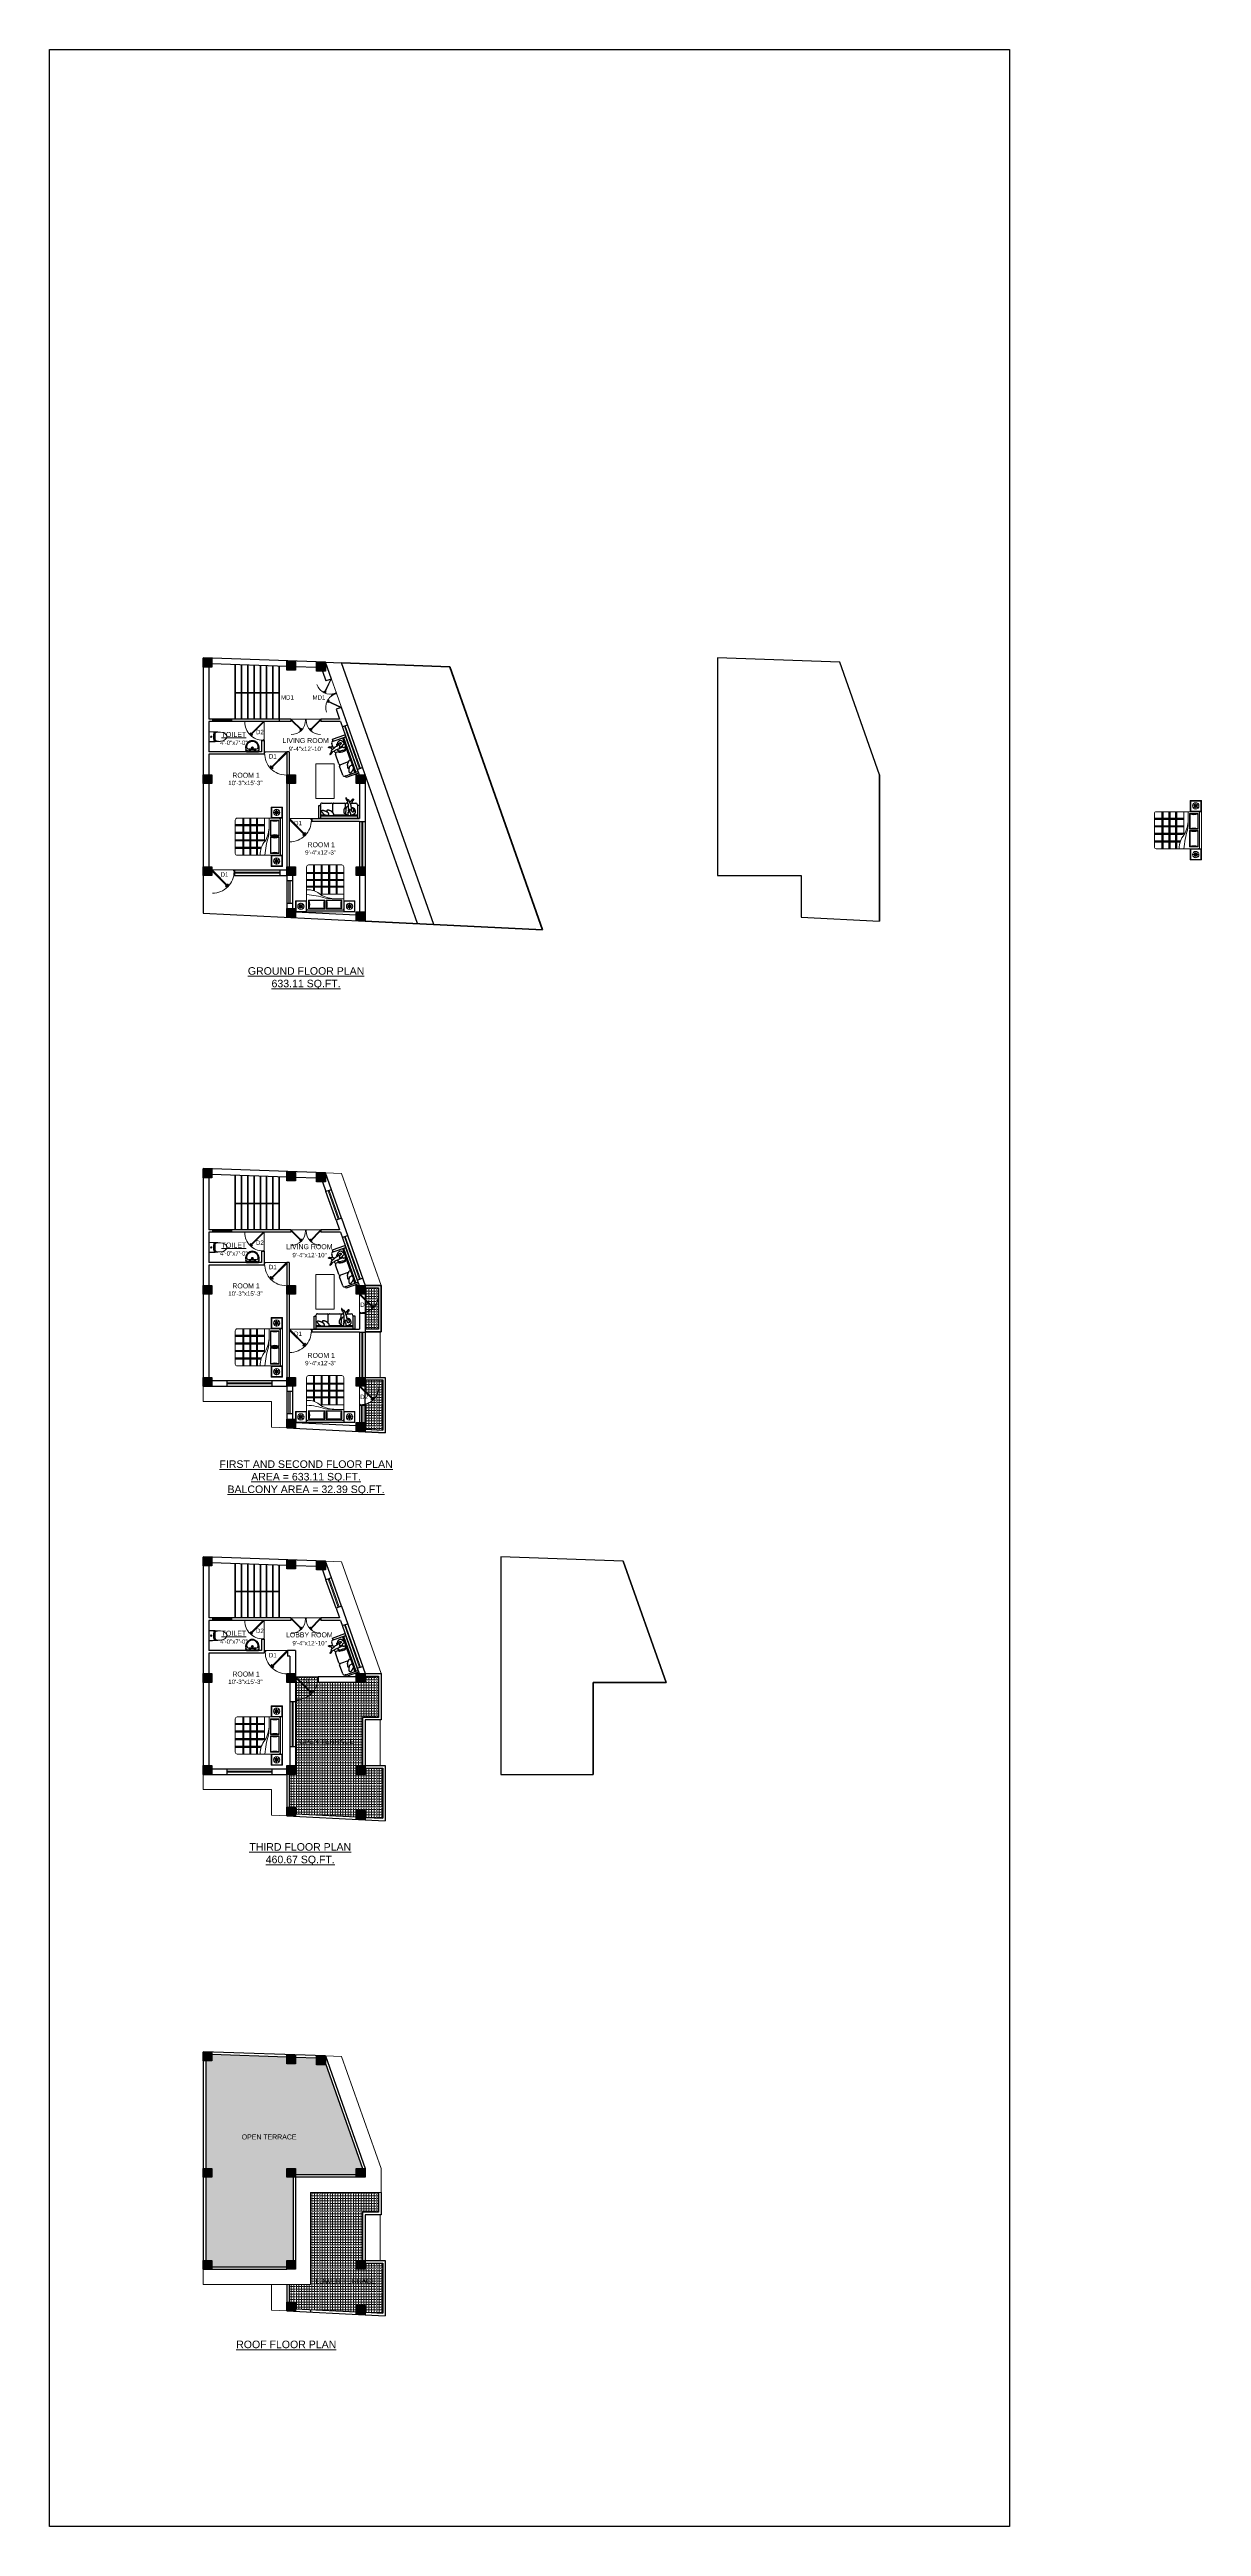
# Model space of a CAD drawing. Header units: inches. Extents: x -6683 to 26091, y -5972 to 4741.
# Drawn here: x 24258 to 26091, y -4556 to -614 of the extents above; entities that cross this region are included whole.
import ezdxf

# ---------------------------------------------------------------- set-up
doc = ezdxf.new("R2010")
doc.units = ezdxf.units.IN
doc.header["$MEASUREMENT"] = 0
for name, color, linetype, lineweight in [('A-FURN', 9, 'Continuous', 5), ('hatch-.09', 8, 'Continuous', 9), ('interior wall', 10, 'Continuous', 13), ('Label', 7, 'Continuous', 13), ('ns_WALL', 21, 'Continuous', 40), ('PUERTAS', 7, 'Continuous', 9), ('Text', 7, 'Continuous', 13), ('Toilet', 7, 'Continuous', 25), ('WALL', 12, 'Continuous', 30), ('wall2', 1, 'Continuous', 15), ('windoow', 4, 'Continuous', 5)]:
    doc.layers.add(name, color=color, linetype=linetype, lineweight=lineweight)
doc.layers.add('furniture', color=253, linetype='Continuous')
doc.styles.add('dim', font='arial.ttf', dxfattribs={"height": 7})
doc.styles.get("Standard").update_dxf_attribs({"font": 'arial.ttf'})
pattern_1 = [(0, (0, 0), (0, 4.125), [3, -1.125]), (90, (0, 0), (-4.125, 3e-16), [3, -1.125])]

# ---------------------------------------------------------------- blocks, each defined once
blk = doc.blocks.new('2ft6in')
at = {"layer": 'PUERTAS', "color": 2}
for p, q in [((0, 2), (0, 0)), ((0.6, 2), (0, 2)), ((1.3, 0), (0, 0)), ((0.6, 1.3), (0.6, 2)), ((0.7, 1.3), (0.6, 1.3)), ((0.7, 1.3), (0.7, 2)), ((0.7, 1), (0.7, 1.3)), ((1.3, 1), (0.7, 1)), ((0.8, 2.1), (21, 22.3)), ((1.4, 1.6), (0.8, 2.1)), ((1.3, 1.5), (0.8, 2.1)), ((1.4, 1.6), (1.3, 1.5)), ((1.5, 1.4), (1.3, 1.5)), ((1.3, 0), (1.3, 1)), ((21.7, 21.6), (1.5, 1.4)), ((18.3, 21.8), (18.3, 21.8)), ((21.7, 21.6), (21, 22.3)), ((21.2, 18.9), (21.2, 18.9)), ((28.7, 0), (28.7, 1)), ((28.7, 1), (29.3, 1)), ((28.7, 0), (30, 0)), ((29.3, 1), (29.3, 2)), ((29.3, 2), (30, 2)), ((30, 0), (30, 2))]:
    blk.add_line(p, q, dxfattribs=at)
at = {"layer": 'PUERTAS', "color": 8}
for p, q in [((0, 0), (30, 0)), ((18.8, 20.8), (18, 21.4)), ((18.9, 20.8), (18.1, 21.5)), ((19, 20.9), (18.2, 21.6)), ((18.4, 21.9), (18.3, 21.8)), ((19.1, 21), (18.3, 21.7)), ((18.4, 21.9), (18.6, 22)), ((18.6, 22), (18.6, 22)), ((19.3, 21.3), (18.6, 22)), ((19.4, 21.4), (18.8, 22.1)), ((19.6, 21.5), (18.9, 22.3)), ((19.5, 21.5), (18.9, 22.3)), ((18.9, 20.3), (19.2, 20.7)), ((19.1, 20.8), (19, 20.9)), ((19.2, 20.9), (19.1, 21)), ((19.1, 20.8), (19.1, 20.9)), ((19.1, 20.4), (19.3, 20.8)), ((19.3, 20.9), (19.2, 21)), ((19.4, 21.1), (19.3, 21.2)), ((19.3, 20.6), (19.3, 20.8)), ((19.5, 21.2), (19.4, 21.3)), ((19.5, 21.2), (19.4, 21.3)), ((19.5, 21.1), (19.4, 21.2)), ((19.4, 20.8), (19.4, 20.9)), ((19.6, 20.9), (19.4, 20.9)), ((19.7, 21.1), (19.5, 21)), ((20.1, 21.4), (19.6, 21.1)), ((19.9, 21.2), (19.6, 21.1)), ((19.7, 19.5), (20.1, 19.8)), ((19.9, 19.7), (20.2, 19.8)), ((20.1, 19.9), (20.3, 19.9)), ((20.2, 20), (20.3, 20)), ((20.2, 19.7), (20.3, 19.6)), ((20.2, 19.7), (20.3, 19.6)), ((20.2, 19.4), (20.9, 18.7)), ((20.2, 19.4), (20.8, 18.6)), ((20.3, 20.1), (20.4, 20)), ((20.3, 19.8), (20.4, 19.7)), ((20.3, 19.5), (21, 18.8)), ((20.5, 20.3), (20.4, 20.1)), ((20.4, 19.8), (20.4, 19.7)), ((20.7, 20.5), (20.5, 20.2)), ((20.5, 20), (20.6, 19.9)), ((20.5, 19.6), (21.1, 18.9)), ((20.8, 20.6), (20.6, 20.2)), ((20.6, 20.1), (20.7, 20)), ((20.6, 20.1), (20.7, 20)), ((20.6, 20), (20.7, 20)), ((20.7, 19.9), (21.4, 19.2)), ((20.8, 20), (21.6, 19.3)), ((20.9, 20.1), (21.7, 19.5)), ((21, 20.1), (21.7, 19.5)), ((21.3, 19), (21.2, 18.9)), ((21.3, 19), (21.4, 19.1)), ((21.4, 19.2), (21.4, 19.1))]:
    blk.add_line(p, q, dxfattribs=at)
at = {"layer": 'PUERTAS', "color": 1}
for p, q in [((18.1, 21.5), (18.5, 21.9)), ((18.1, 21.4), (18.5, 21.9)), ((18.1, 21.5), (18.1, 21.5)), ((18.7, 20.8), (18.1, 21.3)), ((18.9, 22.3), (18.5, 21.9)), ((18.8, 22.2), (18.5, 21.9)), ((18.8, 22.2), (18.8, 22.2)), ((18.8, 20.8), (19.2, 21.2)), ((18.8, 20.2), (19.1, 20.6)), ((18.9, 20.1), (18.8, 20.1)), ((18.9, 20.9), (18.9, 20.9)), ((19.5, 21.6), (19, 22.3)), ((19, 20.9), (19.2, 21.1)), ((19.1, 20.8), (19, 20.9)), ((19.1, 20.8), (19.3, 21)), ((19.1, 20.7), (19.1, 20.7)), ((19.1, 20.6), (19.1, 20.6)), ((19.5, 21.5), (19.2, 21.2)), ((19.5, 21.3), (19.2, 21.1)), ((19.5, 21.2), (19.3, 21)), ((19.4, 21.4), (19.5, 21.4)), ((19.5, 21.2), (19.4, 21.3)), ((19.5, 19.4), (19.5, 19.4)), ((19.6, 21.2), (19.6, 21.2)), ((19.6, 19.4), (20, 19.7)), ((20.1, 21.5), (19.7, 21.2)), ((19.7, 21.2), (19.7, 21.2)), ((20, 19.7), (20, 19.7)), ((20.1, 19.7), (20.1, 19.7)), ((20.2, 21.5), (20.2, 21.5)), ((20.2, 19.7), (20.4, 19.9)), ((20.2, 19.4), (20.6, 19.8)), ((20.2, 19.7), (20.3, 19.6)), ((20.2, 19.3), (20.8, 18.6)), ((20.3, 19.6), (20.5, 19.8)), ((20.3, 19.5), (20.3, 19.5)), ((20.6, 20.1), (20.4, 19.9)), ((20.7, 20), (20.5, 19.8)), ((20.7, 20.2), (20.6, 20.2)), ((20.9, 20.1), (20.6, 19.8)), ((20.6, 20.1), (20.7, 20)), ((20.9, 20.7), (20.7, 20.3)), ((20.7, 20.3), (20.7, 20.3)), ((20.8, 20), (20.8, 20)), ((20.9, 20.8), (20.9, 20.8)), ((20.9, 18.6), (21.3, 19.1)), ((20.9, 18.7), (21.3, 19)), ((20.9, 18.7), (20.9, 18.7)), ((21, 20.1), (21.7, 19.6)), ((21.7, 19.5), (21.3, 19.1)), ((21.7, 19.4), (21.3, 19)), ((21.6, 19.4), (21.7, 19.4))]:
    blk.add_line(p, q, dxfattribs=at)
at = {"layer": 'PUERTAS', "color": 2}
for radius in [0.129, 0.0627]:
    blk.add_circle((0.7, 2.1), radius, dxfattribs=at)
at = {"layer": 'PUERTAS', "color": 8}
blk.add_arc((0.7, 2.1), 28.7, 359.7285, 90.0333, dxfattribs=at)
at = {"layer": 'PUERTAS', "color": 1}
for centre, start, end in [((18.8, 20.8), 231.0764, 315), ((18.9, 20.2), 135, 225), ((18.9, 22.2), 38.9236, 135), ((19, 20.9), 225, 315), ((19.2, 20.7), 135, 219.7428), ((19.1, 20.6), 315, 39.7428), ((19.5, 21.6), 315, 38.9236), ((19.4, 21.4), 315, 45), ((19.6, 21.2), 50.2572, 135), ((19.6, 19.5), 225, 315), ((19.7, 21.3), 230.2572, 315), ((20.1, 19.6), 50.2572, 135), ((20.2, 21.4), 45, 135), ((20.2, 19.7), 230.2572, 315), ((20.3, 19.4), 135, 218.9236), ((20.4, 19.5), 135, 225), ((20.7, 20.3), 135, 219.7428), ((20.6, 20.2), 315, 39.7428), ((20.8, 20), 45, 135), ((20.8, 18.7), 218.9236, 315), ((20.9, 20.7), 315, 45), ((21, 20.1), 51.0764, 135), ((21.7, 19.5), 315, 51.0764)]:
    blk.add_arc(centre, 0.0667, start, end, dxfattribs=at)
blk = doc.blocks.new('*U44')
at = {"color": 3, "xscale": -1}
blk.add_blockref('2ft6in', (42, 0), dxfattribs=at)
blk = doc.blocks.new('*U40')
at = {"color": 3, "xscale": -1}
blk.add_blockref('2ft6in', (42, 0), dxfattribs=at)
blk = doc.blocks.new('3ft')
at = {"layer": 'PUERTAS', "color": 2}
for p, q in [((0, 2.4), (0, 0)), ((0.7, 2.4), (0, 2.4)), ((1.6, 0), (0, 0)), ((0.7, 1.5), (0.7, 2.4)), ((0.8, 1.5), (0.7, 1.5)), ((0.8, 1.5), (0.8, 2.4)), ((0.8, 1.2), (0.8, 1.5)), ((1.6, 1.2), (0.8, 1.2)), ((1.6, 1.8), (0.9, 2.5)), ((1, 2.5), (25.2, 26.7)), ((1.6, 1.9), (1, 2.5)), ((1.6, 1.9), (1.6, 1.8)), ((1.8, 1.6), (1.6, 1.8)), ((1.6, 0), (1.6, 1.2)), ((26, 25.9), (1.8, 1.6)), ((22, 26.1), (22, 26.1)), ((26, 25.9), (25.2, 26.7)), ((25.4, 22.7), (25.4, 22.7)), ((34.4, 0), (34.4, 1.2)), ((34.4, 1.2), (35.2, 1.2)), ((34.4, 0), (36, 0)), ((35.2, 1.2), (35.2, 2.4)), ((35.2, 2.4), (36, 2.4)), ((36, 0), (36, 2.4))]:
    blk.add_line(p, q, dxfattribs=at)
at = {"layer": 'PUERTAS', "color": 8}
for p, q in [((0, 0), (36, 0)), ((22.6, 24.9), (21.6, 25.7)), ((22.6, 25), (21.7, 25.7)), ((22.7, 25.1), (21.8, 25.9)), ((22.1, 26.3), (22, 26.1)), ((22.9, 25.2), (22, 26.1)), ((22.1, 26.3), (22.3, 26.4)), ((22.3, 26.4), (22.3, 26.4)), ((23.2, 25.5), (22.3, 26.4)), ((23.3, 25.7), (22.5, 26.6)), ((23.5, 25.8), (22.7, 26.8)), ((23.4, 25.8), (22.7, 26.7)), ((22.7, 24.3), (23, 24.8)), ((23, 25), (22.8, 25.1)), ((23, 25), (22.9, 25.2)), ((23, 25), (22.9, 25.1)), ((22.9, 24.5), (23.1, 24.9)), ((23.1, 25.1), (23, 25.2)), ((23.1, 24.8), (23.2, 25)), ((23.3, 25.3), (23.2, 25.4)), ((23.4, 25.4), (23.3, 25.6)), ((23.4, 25.4), (23.3, 25.5)), ((23.4, 25.4), (23.3, 25.5)), ((23.3, 24.9), (23.3, 25.1)), ((23.5, 25.1), (23.3, 25.1)), ((23.6, 25.3), (23.4, 25.2)), ((23.9, 25.5), (23.5, 25.3)), ((24.1, 25.7), (23.6, 25.4)), ((23.6, 23.4), (24.1, 23.7)), ((23.8, 23.6), (24.2, 23.8)), ((24.1, 23.8), (24.3, 23.9)), ((24.2, 24), (24.4, 24)), ((24.2, 23.3), (25, 22.3)), ((24.3, 23.7), (24.4, 23.6)), ((24.3, 23.7), (24.5, 23.6)), ((24.3, 23.6), (24.4, 23.5)), ((24.3, 23.3), (25.1, 22.4)), ((24.4, 24.2), (24.4, 24)), ((24.4, 23.8), (24.5, 23.7)), ((24.4, 23.4), (25.2, 22.5)), ((24.6, 24.3), (24.5, 24.1)), ((24.5, 23.6), (25.4, 22.7)), ((24.8, 24.6), (24.6, 24.2)), ((24.6, 24), (24.7, 23.9)), ((25, 24.8), (24.7, 24.3)), ((24.7, 24.1), (24.8, 23.9)), ((24.7, 24.1), (24.8, 24)), ((24.8, 24.1), (24.9, 24)), ((24.8, 23.8), (25.7, 23)), ((25, 24), (25.9, 23.2)), ((25.1, 24.2), (26.1, 23.4)), ((25.1, 24.1), (26, 23.3)), ((25.6, 22.8), (25.4, 22.7)), ((25.6, 22.8), (25.7, 23)), ((25.7, 23), (25.7, 23))]:
    blk.add_line(p, q, dxfattribs=at)
at = {"layer": 'PUERTAS', "color": 1}
for p, q in [((21.7, 25.8), (22.1, 26.3)), ((21.7, 25.7), (22.2, 26.2)), ((21.7, 25.8), (21.7, 25.8)), ((22.5, 25), (21.7, 25.6)), ((22.6, 26.7), (22.1, 26.3)), ((22.7, 26.7), (22.2, 26.2)), ((22.6, 26.7), (22.6, 26.7)), ((22.6, 25), (23, 25.4)), ((22.6, 24.3), (22.9, 24.7)), ((22.6, 24.1), (22.6, 24.1)), ((22.7, 25.1), (22.7, 25.1)), ((23.4, 25.9), (22.8, 26.7)), ((22.8, 25.1), (23.1, 25.3)), ((22.9, 25), (22.8, 25.1)), ((22.9, 24.9), (23.2, 25.2)), ((22.9, 24.8), (22.9, 24.8)), ((22.9, 24.7), (22.9, 24.7)), ((23.4, 25.8), (23, 25.4)), ((23.3, 25.6), (23.1, 25.3)), ((23.5, 25.5), (23.2, 25.2)), ((23.3, 25.7), (23.3, 25.7)), ((23.4, 25.5), (23.3, 25.6)), ((23.4, 23.3), (23.4, 23.3)), ((23.6, 25.5), (23.6, 25.5)), ((23.6, 23.3), (24, 23.6)), ((24.1, 25.8), (23.7, 25.5)), ((23.7, 25.5), (23.7, 25.5)), ((24, 23.6), (24, 23.6)), ((24.1, 23.6), (24.1, 23.6)), ((24.3, 25.8), (24.3, 25.8)), ((24.3, 23.6), (24.5, 23.9)), ((24.3, 23.3), (24.7, 23.7)), ((24.3, 23.6), (24.4, 23.5)), ((24.3, 23.2), (24.9, 22.4)), ((24.4, 23.5), (24.6, 23.8)), ((24.4, 23.4), (24.4, 23.4)), ((24.8, 24.1), (24.5, 23.9)), ((24.9, 24), (24.6, 23.8)), ((25.1, 24.1), (24.7, 23.7)), ((25.1, 24.8), (24.8, 24.4)), ((24.8, 24.4), (24.8, 24.4)), ((24.8, 24.3), (24.8, 24.3)), ((24.8, 24.1), (24.9, 24)), ((25, 24), (25, 24)), ((25, 22.4), (25.5, 22.9)), ((25.1, 25), (25.1, 25)), ((25.1, 22.4), (25.6, 22.8)), ((25.1, 22.4), (25.1, 22.4)), ((25.2, 24.1), (26, 23.5)), ((26, 23.4), (25.5, 22.9)), ((26, 23.3), (25.6, 22.8)), ((26, 23.3), (26, 23.3))]:
    blk.add_line(p, q, dxfattribs=at)
at = {"layer": 'PUERTAS', "color": 2}
for radius in [0.155, 0.0752]:
    blk.add_circle((0.8, 2.6), radius, dxfattribs=at)
at = {"layer": 'PUERTAS', "color": 8}
blk.add_arc((0.8, 2.6), 34.4, 359.7285, 90.0333, dxfattribs=at)
at = {"layer": 'PUERTAS', "color": 1}
for centre, start, end in [((22.5, 25), 231.0764, 315), ((22.7, 24.2), 135, 225), ((22.7, 26.7), 38.9236, 135), ((22.8, 25.1), 225, 315), ((23, 24.9), 135, 219.7428), ((22.9, 24.8), 315, 39.7428), ((23.3, 25.6), 315, 45), ((23.4, 25.9), 315, 38.9236), ((23.5, 23.4), 225, 315), ((23.5, 25.4), 50.2572, 135), ((23.6, 25.5), 230.2572, 315), ((24.1, 23.6), 50.2572, 135), ((24.2, 25.7), 45, 135), ((24.2, 23.7), 230.2572, 315), ((24.3, 23.2), 135, 218.9236), ((24.4, 23.5), 135, 225), ((24.8, 24.3), 135, 219.7428), ((24.7, 24.2), 315, 39.7428), ((24.9, 24), 45, 135), ((25, 22.4), 218.9236, 315), ((25, 24.9), 315, 45), ((25.2, 24.1), 51.0764, 135), ((26, 23.4), 315, 51.0764)]:
    blk.add_arc(centre, 0.08, start, end, dxfattribs=at)
blk = doc.blocks.new('*U224')
at = {"color": 3, "xscale": -1}
blk.add_blockref('3ft', (42, 0), dxfattribs=at)
blk = doc.blocks.new('*U43')
at = {"color": 3}
blk.add_blockref('3ft', (0, 0), dxfattribs=at)
blk = doc.blocks.new('A$C3AED30AC')
at = {"layer": 'A-FURN', "color": 147, "linetype": 'ByBlock'}
for p, q in [((0, 1532), (0, 1982)), ((0, 1982), (450, 1982)), ((450, 1532), (0, 1532)), ((450, 1982), (1950, 1982)), ((450, 1982), (450, 1532)), ((450, 1906), (450, 1982)), ((450, 1906), (1950, 1906)), ((450, 155), (450, 1830)), ((1950, 1982), (1950, 1532)), ((2400, 1982), (1950, 1982)), ((1950, 1830), (1950, 159)), ((1950, 1532), (2400, 1532)), ((2400, 1532), (2400, 1982)), ((1870, 79), (526, 79))]:
    blk.add_line(p, q, dxfattribs=at)
at = {"layer": 'A-FURN', "color": 8}
for p, q in [((20, 1552), (20, 1962)), ((20, 1962), (430, 1962)), ((430, 1552), (20, 1552)), ((430, 1962), (430, 1552)), ((1970, 1962), (1970, 1552)), ((2380, 1962), (1970, 1962)), ((1970, 1552), (2380, 1552)), ((2380, 1552), (2380, 1962))]:
    blk.add_line(p, q, dxfattribs=at)
at = {"layer": 'A-FURN', "color": 5, "linetype": 'ByBlock'}
for p, q in [((216, 1752), (82, 1752)), ((216, 1752), (121, 1847)), ((216, 1752), (121, 1657)), ((216, 1752), (216, 1887)), ((216, 1752), (311, 1847)), ((216, 1752), (216, 1752)), ((216, 1752), (216, 1752)), ((216, 1752), (216, 1752)), ((216, 1752), (350, 1752)), ((216, 1752), (216, 1618)), ((216, 1752), (311, 1657)), ((526, 1855), (526, 1500)), ((1189, 1855), (526, 1855)), ((526, 1500), (1189, 1500)), ((996, 1264), (1950, 1264)), ((1189, 1500), (1189, 1855)), ((1873, 1855), (1240, 1855)), ((1240, 1855), (1240, 1500)), ((1240, 1500), (1873, 1500)), ((1574, 1449), (1950, 1449)), ((1873, 1500), (1873, 1855)), ((2184, 1752), (2049, 1752)), ((2184, 1752), (2089, 1847)), ((2184, 1752), (2089, 1657)), ((2184, 1752), (2184, 1887)), ((2184, 1752), (2279, 1847)), ((2184, 1752), (2318, 1752)), ((2184, 1752), (2184, 1752)), ((2184, 1752), (2184, 1752)), ((2184, 1752), (2184, 1752)), ((2184, 1752), (2279, 1657)), ((2184, 1752), (2184, 1618))]:
    blk.add_line(p, q, dxfattribs=at)
at = {"layer": 'A-FURN', "color": 9}
for p, q in [((1163, 1835), (552, 1835)), ((552, 1520), (1163, 1520)), ((1847, 1835), (1266, 1835)), ((1266, 1520), (1847, 1520))]:
    blk.add_line(p, q, dxfattribs=at)
at = {"layer": 'A-FURN', "color": 8, "linetype": 'Continuous'}
for p, q in [((722, 1115), (722, 79)), ((734, 1115), (734, 79)), ((746, 1115), (746, 79)), ((759, 1117), (759, 79)), ((771, 1120), (771, 79)), ((1030, 1223), (1030, 79)), ((1042, 1230), (1042, 79)), ((1054, 1237), (1054, 79)), ((1067, 1245), (1067, 79)), ((1079, 1253), (1079, 79)), ((1335, 1264), (1335, 79)), ((1347, 1264), (1347, 79)), ((1359, 1264), (1359, 79)), ((1372, 1264), (1372, 79)), ((1384, 1264), (1384, 79)), ((1640, 1264), (1640, 79)), ((1652, 1264), (1652, 79)), ((1664, 1264), (1664, 79)), ((1677, 1264), (1677, 79)), ((1689, 1264), (1689, 79)), ((450, 983), (1950, 983)), ((450, 971), (1950, 971)), ((450, 959), (1950, 959)), ((450, 950), (1950, 950)), ((450, 938), (1950, 938)), ((450, 713), (1950, 713)), ((450, 701), (1950, 701)), ((450, 689), (1950, 689)), ((450, 680), (1950, 680)), ((450, 668), (1950, 668)), ((450, 431), (1950, 431)), ((450, 419), (1950, 419)), ((450, 407), (1950, 407)), ((450, 398), (1950, 398)), ((450, 386), (1950, 386))]:
    blk.add_line(p, q, dxfattribs=at)
at = {"layer": 'A-FURN', "color": 5, "linetype": 'ByBlock'}
for centre, radius in [((216, 1752), 129), ((216, 1752), 62.8), ((2184, 1752), 129), ((2184, 1752), 62.8)]:
    blk.add_circle(centre, radius, dxfattribs=at)
at = {"layer": 'A-FURN', "color": 147, "linetype": 'ByBlock'}
for centre, radius, start, end in [((526, 1830), 76.2, 90, 180), ((1873, 1830), 76.2, 0, 90), ((526, 155), 76.2, 180, 270), ((1870, 159), 80, 270, 0)]:
    blk.add_arc(centre, radius, start, end, dxfattribs=at)
at = {"layer": 'A-FURN', "color": 5, "linetype": 'ByBlock'}
for centre, radius, start, end in [((194, 4689), 3422, 274.28895, 287.24996), ((485, 1886), 803, 267.49694, 311.91323), ((-83, 1677), 635, 343.7398, 16.2602), ((1639, 177), 1271, 90.35642, 119.03891), ((1799, 1677), 635, 163.73979, 196.26021), ((1573, -870), 2319, 89.98014, 99.03119), ((630, 1677), 635, 343.7398, 16.2602), ((2483, 1677), 635, 163.73979, 196.26021)]:
    blk.add_arc(centre, radius, start, end, dxfattribs=at)
at = {"layer": 'A-FURN', "color": 9}
for centre, start, end in [((-83, 1677), 346.05939, 13.94061), ((1799, 1677), 166.05939, 193.94061), ((630, 1677), 346.05939, 13.94061), ((2483, 1677), 166.05939, 193.94061)]:
    blk.add_arc(centre, 655, start, end, dxfattribs=at)
blk = doc.blocks.new('A$C2BC6131C')
at = {"layer": 'A-FURN', "color": 8}
for p in [(0, 164), (0, -164)]:
    blk.add_line(p, (0, 0), dxfattribs=at)
for radius in [29.6, 16.1]:
    blk.add_circle((96, 0), radius, dxfattribs=at)
for centre, radius, start, end in [((40, 164), 40, 92.59988, 180), ((197, -4116), 4312, 86.30057, 92.47118), ((155, -2371), 2577, 82.86641, 92.59988), ((793, 24), 602, 165.61847, 182.25332), ((193, 178), 18.2, 343.38126, 66.47238), ((202, 176), 18.8, 342.35932, 95.93155), ((793, 24), 592, 165.61847, 182.25332), ((774, 24), 552, 165.61847, 182.45753), ((218, 172), 24.1, 332.20328, 71.94045), ((1633, -8), 1378, 174.60795, 179.65911), ((1633, 8), 1378, 180.34089, 185.39205), ((321, 116), 60, 100.47011, 174.60795), ((468, -913), 1100, 89.65189, 98.29697), ((40, -164), 40, 180, 267.40012), ((197, 4116), 4312, 267.52882, 273.69943), ((155, 2371), 2577, 267.40012, 277.13359), ((793, -24), 602, 177.74668, 194.38153), ((202, -176), 18.8, 264.06845, 17.64068), ((193, -178), 18.2, 293.52762, 16.61874), ((793, -24), 592, 177.74668, 194.38153), ((774, -24), 552, 177.54247, 194.38153), ((218, -172), 24.1, 288.05955, 27.79672), ((321, -116), 60, 185.39205, 259.52989), ((468, 913), 1100, 261.70303, 270.34811)]:
    blk.add_arc(centre, radius, start, end, dxfattribs=at)
blk.add_ellipse((441, 0), major_axis=(-289, 0), ratio=0.6481161, start_param=1.5707963, end_param=4.5929421, dxfattribs=at)
blk = doc.blocks.new('A$C2C8E2855')
at = {"color": 3}
for p, q in [((77, -154), (19, -208)), ((50, -118), (20, -196)), ((530, -118), (50, -118)), ((52, -118), (529, -118)), ((111, -140), (471, -140)), ((149, -223), (431, -223)), ((431, -223), (149, -223)), ((507, -155), (563, -213)), ((530, -118), (560, -196))]:
    blk.add_line(p, q, dxfattribs=at)
for centre, radius in [((191, -183), 16.3), ((292, -290), 31.6), ((292, -290), 23), ((391, -183), 16.3)]:
    blk.add_circle(centre, radius, dxfattribs=at)
for centre, radius, start, end in [((318, -270), 307, 166.17513, 244.72963), ((149, -323), 100, 90, 190.56023), ((290, -297), 243, 190.56023, 349.43977), ((111, -190), 50, 90, 133.18096), ((290, -319), 250, 245.80711, 296.46282), ((318, -270), 307, 266.58899, 266.59358), ((261, -270), 307, 297.06391, 13.82487), ((431, -323), 100, 349.43977, 90), ((471, -190), 50, 44.56072, 90)]:
    blk.add_arc(centre, radius, start, end, dxfattribs=at)
at = {"color": 3, "width": 0.8, "flags": 9}
for tag in ['XSIZE', 'YSIZE']:
    blk.add_attdef(tag, (290, -118), '', height=0.5, dxfattribs=at)
blk = doc.blocks.new('*U26')
at = {"layer": 'furniture'}
for p, q in [((33.9, 8.7), (105.9, 8.7)), ((33.9, -15), (33.9, 8.7)), ((37.5, -15), (37.5, 8.7)), ((37.5, 4.5), (102.9, 4.5)), ((37.5, 2.6), (49.4, 2.6)), ((53.8, 2.6), (79.7, 2.6)), ((58.4, 4.5), (58.4, 0.2)), ((81, 4.5), (81, 3.2)), ((88.3, 2.6), (88.6, 2.6)), ((94.9, 2.6), (102.9, 2.6)), ((102.9, -14.3), (102.9, 8.7)), ((105.9, 8.7), (105.9, -14.3)), ((37.5, -15), (33.9, -15)), ((37.5, -15.6), (37.5, -15)), ((47.5, -18.6), (40.5, -18.6)), ((56.4, -18.6), (54.6, -18.6)), ((58.4, -12.1), (58.4, -16.6)), ((79, -18.6), (60.4, -18.6)), ((81, -1.7), (81, -16.6)), ((99.9, -18.6), (83, -18.6)), ((105.9, -14.3), (102.9, -14.3)), ((102.9, -14.3), (102.9, -15.6))]:
    blk.add_line(p, q, dxfattribs=at)
for points in [[(49.3, 2.6), (49.2, 2.6), (49, 2.6), (47.5, 2.6), (47.3, 2.5), (47.1, 2.5), (47, 2.4), (46.8, 2.3), (46.6, 2.2), (46.4, 2.2), (46.2, 2.1), (46.1, 2), (45.9, 1.9), (45.7, 1.8), (45.5, 1.7), (45.4, 1.7), (45.2, 1.5), (45, 1.4), (44.8, 1.2), (44.6, 1.1), (44.3, 1), (44.1, 0.9), (43.9, 0.7), (43.8, 0.6), (43.5, 0.5), (43.4, 0.4), (43.1, 0.2), (42.9, 0.1), (42.7, 0), (42.6, -0.2), (42.4, -0.3), (42.2, -0.4), (42, -0.5), (41.8, -0.6), (41.7, -0.8), (41.4, -0.9), (41.2, -1.1), (41.1, -1.3), (41, -1.6), (40.9, -1.8), (40.8, -2), (40.7, -2.2), (40.7, -2.4), (40.7, -4.4), (40.8, -4.6), (40.8, -4.8), (40.9, -5), (41, -5.2), (41, -5.4), (41.1, -5.6), (41.2, -5.8), (41.3, -6), (41.3, -6.2), (41.4, -6.4), (41.5, -6.6), (41.6, -6.8), (41.6, -6.9), (41.7, -7.1), (41.8, -7.5), (42, -7.7), (42.1, -7.8), (42.2, -8), (42.3, -8.2), (42.6, -8.4), (42.8, -8.5), (42.9, -8.7), (43, -8.8), (43.2, -8.9), (43.5, -9), (43.5, -9.2), (43.7, -9.3), (43.8, -9.5), (44, -9.5), (44.2, -9.6), (44.4, -9.7), (44.6, -9.7), (44.8, -9.8), (45.1, -9.8), (45.3, -9.5), (45.4, -9.4), (45.5, -9.2), (45.5, -9), (45.6, -8.8), (45.5, -8.6), (45.4, -8.4), (45.2, -8.2), (45.2, -8), (45.1, -7.8), (45, -7.6), (45, -7.4), (44.9, -7.2), (44.8, -7), (44.8, -6.9), (44.7, -6.7), (44.6, -6.5), (44.5, -6.3), (44.5, -6.1), (44.5, -5.7), (44.3, -5.5), (44.3, -5.3), (44.3, -5.2), (44.2, -5), (44.1, -4.9), (44, -4.7), (44, -4.5), (44, -4), (44, -3.8), (44.1, -3.6), (44.1, -3.4), (44.3, -3.1), (44.5, -3), (44.7, -2.9), (44.9, -2.8), (45.1, -2.7), (45.3, -2.7), (45.5, -2.6), (45.9, -2.6), (46, -2.7), (46.2, -2.7), (46.4, -2.8), (46.6, -2.9), (46.7, -3.1), (46.8, -3.3), (46.9, -3.5), (47, -3.7), (47, -3.9), (47.1, -4.1), (47.2, -4.3), (47.2, -4.5), (47.3, -4.6), (47.4, -4.8), (47.4, -5), (47.5, -5.2), (47.5, -5.4), (47.6, -5.6), (47.7, -5.9), (47.7, -9.9), (47.7, -10.1), (47.8, -10.3), (47.8, -10.5), (47.9, -10.7), (48, -10.9), (48, -11.1), (48.1, -11.3), (48.2, -11.5), (48.2, -11.7), (48.3, -11.9), (48.4, -12.1), (48.4, -12.3), (48.5, -12.5), (48.5, -12.6), (48.5, -12.8), (48.5, -14.3), (48.6, -14.6), (48.6, -14.8), (48.8, -15), (48.8, -15.2), (48.8, -15.3), (48.9, -15.5), (48.9, -15.6), (48.9, -15.8), (49, -15.9), (49.1, -16.1), (49.3, -16.4), (49.4, -16.6), (49.5, -16.8), (49.6, -17), (49.7, -17.2), (49.8, -17.4), (49.9, -17.6), (50, -17.8), (50.1, -17.9), (50.2, -18.2), (50.3, -18.4), (50.3, -18.5), (50.4, -18.7), (50.5, -18.9), (50.5, -19.1), (50.6, -19.3), (50.7, -19.5), (50.7, -19.7), (50.8, -19.9), (50.8, -20.1), (50.9, -20.3), (51, -20.5), (51, -20.7), (51.2, -21.1), (51.3, -21.3), (51.4, -21.5), (51.6, -21.9), (51.7, -22.1), (51.8, -22.3), (51.8, -22.5), (51.9, -22.7), (52, -22.9), (52, -23), (52.1, -23.2), (52.3, -23.5), (52.4, -23.7), (52.6, -23.9), (52.8, -24), (53.1, -24.2), (53.2, -24.2), (53.4, -24.3), (53.8, -24.4), (54, -24.4), (54.2, -24.5), (54.4, -24.6), (54.7, -24.8), (54.9, -24.9), (55, -25), (55.2, -25.2), (55.3, -25.4), (55.5, -25.5), (55.6, -25.7), (56, -25.9), (56.1, -26.1), (56.2, -26.3), (56.4, -26.5), (56.4, -26.7), (56.6, -26.9), (56.7, -27.1), (56.8, -27.3), (56.9, -27.5), (57, -27.6), (57.1, -27.9), (57.3, -28), (57.5, -28.1), (57.6, -28.1), (57.8, -27.9), (57.8, -27.7), (57.9, -27.5), (57.9, -26.8), (57.8, -26.6), (57.8, -26.4), (57.7, -26.2), (57.6, -26), (57.5, -25.9), (57.5, -25.7), (57.4, -25.5), (57.4, -25.3), (57.3, -25.1), (57.3, -24.9), (57.2, -24.7), (57.2, -24.6), (57.1, -24.4), (57, -24.2), (56.9, -24), (56.8, -23.8), (56.6, -23.7), (56.4, -23.6), (56.2, -23.6), (56, -23.6), (55.7, -23.4), (55.5, -23.5), (55.4, -23.6), (55.2, -23.9), (55.1, -24.2), (54.9, -24.4), (54.7, -24.6), (54.7, -24.4), (54.9, -24.2), (55, -23.9), (55.1, -23.7), (55.1, -23.6), (55.2, -23.3), (55.3, -23.1), (55.4, -23), (55.4, -22.6), (55.3, -22.4), (55.3, -22.3), (55.2, -22.1), (55.1, -21.9), (55, -21.7), (55, -21.6), (55, -21.4), (54.9, -21.3), (54.9, -19.6), (54.9, -19.4), (54.8, -19.2), (54.8, -19), (54.7, -18.8), (54.6, -18.6), (54.6, -18.5), (54.5, -18.2), (54.5, -18), (54.4, -17.8), (54.4, -17.7), (54.3, -17.5), (54.3, -17.2), (54.2, -17), (54.2, -16.8), (54, -16.6), (53.9, -16.4), (53.9, -16.2), (53.8, -16), (53.8, -15.8), (53.7, -15.6), (53.7, -15.4), (53.7, -13.8), (53.7, -13.5), (54, -13.3), (54.2, -13.1), (54.4, -13), (54.6, -12.9), (54.8, -12.8), (55, -12.6), (55.2, -12.5), (55.3, -12.5), (55.5, -12.4), (55.7, -12.2), (55.9, -12.1), (56.1, -11.9), (56.3, -11.7), (56.5, -11.5), (56.6, -11.3), (56.8, -11.1), (56.9, -10.9), (57.1, -10.7), (57.2, -10.5), (57.4, -10.3), (57.5, -10.1), (57.6, -9.9), (57.7, -9.7), (57.8, -9.5), (57.9, -9.4), (58, -9.2), (58, -8.8), (58.1, -8.6), (58.1, -4.8), (58, -4.6), (58, -4.2), (58.1, -4), (58.1, -3.9), (58.2, -3.6), (58.4, -3.4), (58.5, -3.2), (58.6, -3), (58.7, -2.9), (58.8, -2.6), (58.8, -2.4), (58.8, -0.9), (58.8, -0.7), (58.7, -0.6), (58.7, -0.4), (58.6, -0.2), (58.5, 0), (58.5, 0.2), (59.1, 0.2), (59.3, 0.1), (59.6, 0.1), (59.8, 0), (60.1, -0.2), (60.3, -0.3), (60.5, -0.6), (60.6, -0.7), (60.7, -0.9), (60.8, -1.2), (60.9, -1.3), (61, -1.5), (61.1, -1.7), (61.1, -1.9), (61.1, -6.1), (61.1, -6.2), (61, -6.5), (60.9, -6.6), (60.9, -6.8), (60.8, -7), (60.7, -7.2), (60.6, -7.4), (60.6, -7.6), (60.5, -7.8), (60.4, -8), (60.4, -8.2), (60.3, -8.4), (60.3, -8.5), (60.2, -8.7), (60.1, -8.9), (60.1, -9.1), (60, -9.2), (59.8, -9.2), (59.6, -9.2), (59.5, -9.2), (59.2, -9.2), (58.7, -9.2), (58.5, -9.3), (58.5, -9.5), (58.4, -9.7), (58.3, -9.9), (58.3, -10.1), (58.2, -10.3), (58.2, -10.5), (58.1, -10.7), (58, -10.9), (57.9, -11), (57.8, -11.3), (57.8, -11.5), (57.7, -11.7), (57.8, -11.8), (58.1, -12), (58.3, -12.1), (58.4, -12.1), (58.7, -12), (58.8, -11.8), (59.1, -11.6), (59.2, -11.5), (59.4, -11.3), (59.5, -11), (59.6, -10.9), (59.8, -10.7), (59.8, -10.5), (59.9, -10.4), (59.9, -9.4), (60.1, -9.1), (60.1, -9.1)], [(49.4, 2.7), (49.4, 2.5), (49.3, 2.3), (49.2, 2), (49.2, 0), (49.4, -0.2), (49.4, -0.5), (49.5, -0.8), (49.6, -1), (49.7, -1.3), (49.8, -1.5), (49.9, -1.5), (50, -1.8), (50.1, -1.8), (50.1, -1.9), (50.2, -2.1), (50.3, -2.2), (50.4, -2.2), (50.5, -2.3), (50.7, -2.3), (50.8, -2.4), (50.9, -2.4), (51, -2.5), (51.1, -2.5), (51.2, -2.5), (51.3, -2.6), (51.5, -2.6), (51.6, -2.6), (51.7, -2.7), (52.3, -2.7), (52.4, -2.6), (52.7, -2.5), (52.8, -2.4), (53, -2.2), (53.1, -2.2), (53.2, -2.2), (53.3, -2.1), (53.5, -2), (53.6, -1.9), (53.6, -1.8), (53.7, -1.5), (53.9, -1.3), (54, -1.1), (54.1, -0.9), (54.1, -0.6), (54.1, -0.4), (54.3, -0.2), (54.3, 1.6), (54.2, 1.8), (54.2, 2), (54.1, 2.1), (54.1, 2.2), (54, 2.4), (53.9, 2.6), (53.8, 2.6), (53.7, 2.7), (53.5, 2.9), (53.2, 3), (53, 3.1), (52.6, 3.1), (52.4, 3.1), (52.2, 3.2), (52, 3.3), (51.8, 3.4), (50, 3.4), (49.8, 3.2), (49.7, 3.2), (49.6, 3.2), (49.5, 3.1), (49.4, 2.7)], [(58.5, 0.2), (58.4, 0.2), (58.3, 0.4), (58.2, 0.6), (58.1, 0.9), (58.1, 1), (58, 1.2), (57.8, 1.3), (57.6, 1.3), (57.5, 1.4), (57.1, 1.5), (57, 1.6), (56.8, 1.7), (56.7, 1.7), (56.5, 1.7), (56.3, 1.9), (55.6, 1.9), (55.3, 1.9), (55, 2), (54.9, 2.1), (54.6, 2.1), (54.5, 2.2), (54.1, 2.2)], [(88.5, 2.3), (88.4, 2.4), (88.3, 2.6), (88.3, 2.7), (88.1, 3), (87.9, 3.1), (87.8, 3.1), (87.6, 3.3), (87.4, 3.3), (87.1, 3.3), (86.9, 3.4), (86.6, 3.5), (81.7, 3.5), (81.4, 3.4), (81.1, 3.3), (80.9, 3.2), (80.6, 3.1), (80.4, 3.1), (80.1, 3), (79.9, 2.7), (79.7, 2.7), (79.6, 2.5), (79.5, 2.3), (79.4, 2.1), (79.3, 1.8), (79.3, 0.6), (79.4, 0.4), (79.5, 0.1), (79.7, -0.2), (79.8, -0.4), (80, -0.7), (80.3, -0.9), (80.5, -1), (80.7, -1.3), (80.9, -1.5), (81.1, -1.8), (81.3, -1.9), (81.5, -2.2), (81.7, -2.5), (81.9, -2.7), (82.2, -2.9), (82.3, -3.2), (82.5, -3.4), (82.8, -3.7), (83.1, -3.9), (83.4, -4.1), (83.7, -4.2), (83.9, -4.4), (84.1, -4.6), (84.3, -4.6), (84.6, -4.8), (84.9, -4.9), (85.1, -5), (85.4, -5.1), (85.7, -5.2), (85.9, -5.2), (86.2, -5.3), (86.5, -5.4), (86.7, -5.6), (87, -5.6), (87.3, -5.7), (87.5, -5.8), (87.8, -5.9), (88.1, -6), (88.3, -6), (88.5, -6.1), (88.8, -6.1), (89.1, -6.2), (89.3, -6.2), (89.5, -6.2), (89.8, -6.3), (90.3, -6.3), (90.6, -6.2), (90.8, -6.1), (91, -6), (91.1, -5.9), (91.3, -5.8), (91.3, -5.4), (91.5, -5.2), (91.5, -4.3), (91.4, -4.2), (91.4, -4), (91.3, -3.7), (91.2, -3.6), (91.1, -3.5), (91.1, -3.4), (90.9, -3.2), (90.9, -3), (90.7, -2.7)], [(92.7, 3.2), (92.9, 3.3), (93.2, 3.3), (93.4, 3.2), (93.7, 3.1), (94, 3), (94.2, 2.9), (94.5, 2.8), (94.8, 2.7), (95, 2.6), (95.2, 2.5), (95.5, 2.4), (95.7, 2.1), (96, 1.9), (96.2, 1.9), (96.4, 1.7), (96.6, 1.4), (96.8, 1.2), (97.1, 0.7), (97.3, 0.4), (97.6, 0.2), (97.8, -0.3), (98.1, -0.5), (98.4, -0.7), (98.6, -0.9), (98.9, -1.5), (99.1, -1.7), (99.3, -2), (99.5, -2.3), (99.7, -2.6), (99.8, -2.8), (100, -3.2), (100.2, -3.4), (100.4, -3.6), (100.5, -3.8), (100.6, -4.1), (100.7, -4.2), (100.8, -4.4), (100.9, -4.6), (100.9, -5.2), (100.6, -5.5), (100.5, -5.6), (100.2, -5.8), (100, -5.8), (99.8, -5.9), (99.6, -6), (98.1, -6), (97.8, -5.9), (97.6, -5.8), (97.4, -5.8), (97, -5.6), (96.8, -5.6), (96.6, -5.5), (96.3, -5.5), (96, -5.4), (95.8, -5.3), (95.5, -5.2), (95.2, -5.2), (95, -5.2), (94.8, -5), (94.5, -4.8), (94.3, -4.8), (94, -4.7), (93.8, -4.6), (93.5, -4.6), (93.2, -4.3), (92.9, -4.2), (92.6, -4), (92.4, -3.8), (92, -3.6), (91.8, -3.6), (91.5, -3.4), (91.2, -3.3), (91, -3.1), (90.7, -3), (90.5, -2.7), (90.1, -2.5), (89.9, -2.3), (89.7, -2.1), (89.5, -1.9), (89.3, -1.6), (89.1, -1.3), (89.1, -1.1), (89, -0.9), (88.9, -0.6), (88.8, -0.3), (88.7, -0.1), (88.7, 0.1), (88.6, 0.4), (88.6, 2.7), (88.7, 2.8), (88.9, 2.9), (89.2, 3.1), (89.4, 3.2), (89.6, 3.3), (92.8, 3.3), (93, 3.3)], [(49.6, -16.7), (49.3, -17), (49.1, -17.1), (49, -17.2), (48.7, -17.3), (48.6, -17.5), (48.3, -17.7), (48, -17.9), (47.8, -18.1), (47.7, -18.3), (47.6, -18.5), (47.5, -18.6), (47.3, -18.8), (47.1, -19.3), (47, -19.5), (46.9, -19.6), (46.7, -19.8), (46.7, -20), (46.5, -20.2), (46.4, -20.5), (46.3, -20.7), (46.2, -21), (46.2, -21.2), (46.3, -21.3), (46.3, -21.5), (46.5, -21.6), (46.5, -21.7), (46.5, -22), (46.6, -22.1), (46.7, -22.2), (46.8, -22.3), (47, -22.7), (47.1, -22.9), (47.1, -23), (47.2, -23.3), (47.2, -23.7), (47.1, -24), (47, -24.2), (46.8, -24.5), (46.8, -24.7), (46.7, -24.8), (46.6, -25), (46.5, -25.2), (46.2, -25.5), (46.2, -25.7), (46.1, -25.7), (46, -25.8), (45.8, -25.8), (45.7, -25.9), (45.4, -26), (45.3, -26), (45.1, -26), (44.8, -26), (44.7, -26), (44.7, -25.7), (44.5, -25.6), (44.5, -25.3), (44.5, -24.6), (44.5, -24.3), (44.7, -24.2), (44.7, -23.9), (44.8, -23.7), (44.9, -23.5), (45, -23.3), (45.2, -23), (45.4, -22.7), (45.5, -22.7), (45.8, -22.5), (46, -22.4), (46.7, -22.4), (46.8, -22.5), (46.9, -22.5), (47.2, -22.5), (47.3, -22.6), (47.8, -22.6), (47.9, -22.5), (48.1, -22.5), (48.3, -22.5), (48.7, -22.3), (48.9, -22.2), (49.2, -22.2), (49.3, -22), (49.6, -21.8), (49.7, -21.7), (49.8, -21.4), (49.9, -21.2), (50, -21.1), (50.2, -20.9), (50.2, -20.8), (50.3, -20.6), (50.3, -20.5), (50.5, -20.5), (50.5, -20.4), (50.7, -20.4), (50.7, -20.3), (50.8, -20.1)], [(45.6, -8.8), (45.8, -9), (46, -9.3), (46.2, -9.4), (46.3, -9.4), (46.5, -9.5), (46.6, -9.6), (46.7, -9.6), (46.9, -9.7), (47, -9.8), (47, -9.9), (47.1, -10), (47.2, -10.3), (47.2, -10.6), (47, -10.7), (46.9, -10.8), (46.7, -10.9), (46.5, -11), (46.2, -11.1), (46, -11.1), (45.7, -11), (45.6, -10.8), (45.5, -10.7), (45.3, -10.6), (45.3, -10.5), (45.2, -10.3), (45, -10.2), (45, -10.1), (45.1, -9.8)], [(51.1, -7.2), (51, -7.1), (51, -7), (50.7, -7), (50.5, -6.9), (50.3, -6.7), (50, -6.6), (49.9, -6.6), (49.7, -6.5), (49.5, -6.5), (49.2, -6.5), (49, -6.5), (48.2, -6.5), (48.1, -6.6), (48, -6.6), (47.8, -6.7), (47.7, -6.8), (47.7, -6.9)], [(53.9, -1.2), (54, -1.6), (54, -2.3), (53.9, -2.4), (53.6, -2.6), (53.5, -2.6), (53.4, -2.6), (53.1, -2.8), (52.9, -2.9), (52.8, -2.9), (52.6, -3), (52.3, -3), (52.3, -3.1), (52.5, -3.3), (52.6, -3.6), (52.8, -3.8), (52.8, -4), (53, -4.3), (53.1, -4.5), (53.1, -4.6), (53.2, -4.8), (53.3, -5), (53.3, -5.8), (53.2, -6.1), (53.1, -6.3), (53, -6.6), (52.9, -6.8), (52.9, -7.1), (52.8, -7.3), (52.6, -7.5), (52.3, -7.6), (52.1, -7.6), (52, -7.8), (51.8, -7.8), (51.6, -7.9), (51.5, -7.6), (51.4, -7.5), (51.3, -7.2), (51.2, -7), (51.1, -6.8), (51.1, -6.3), (51.2, -6), (51.3, -5.8), (51.4, -5.5), (51.5, -5.1), (51.6, -5), (51.6, -3.9), (51.6, -3.6), (51.6, -3.5), (51.6, -3.3), (51.5, -3.2), (51.4, -3.2), (51.3, -3.1), (51.2, -3), (51.1, -3), (51, -2.9), (51, -2.8), (50.8, -2.6), (50.8, -2.4)], [(53.7, -13.3), (53.6, -13.2), (53.6, -12.9), (53.6, -12.5), (53.6, -12.3), (53.8, -12.1), (53.8, -9.9), (53.6, -9.8), (53.6, -9.5), (53.5, -9.3), (53.5, -7.7), (53.4, -7.5), (53.3, -7.4), (53.3, -7.2), (53.2, -7.1), (53.2, -6.9), (53, -6.9), (53, -6.9)]]:
    blk.add_lwpolyline(points, dxfattribs=at)
for centre, radius, start, end in [((40.5, -15.6), 3, 180, 270), ((56.4, -16.6), 2, 270, 0), ((60.4, -16.6), 2, 180, 270), ((79, -16.6), 2, 270, 0), ((83, -16.6), 2, 180, 270), ((99.9, -15.6), 3, 270, 0)]:
    blk.add_arc(centre, radius, start, end, dxfattribs=at)

msp = doc.modelspace()

# ---------------------------------------------------------------- hatches: boundary and pattern name
at = {"layer": 'Defpoints'}
h = msp.add_hatch(dxfattribs=at)
h.set_pattern_fill('ANSI31', color=256)
h.paths.add_polyline_path([(24770, -2616), (24770.8, -2615.5), (24770.9, -2615.6), (24770.9, -2615.5), (24771, -2615.6), (24771.1, -2615.5), (24771.1, -2615.5, -0.398495), (24771.1, -2615.4, 0.425912), (24771.1, -2615.3), (24771.1, -2615.3), (24771.1, -2615.3, -0.398495), (24771.1, -2615.4, 0.972761), (24771.2, -2615.5), (24771.1, -2615.5), (24771.3, -2615.7), (24771.5, -2615.9, 0.626897), (24771.6, -2615.9), (24771.7, -2615.9), (24771.7, -2615.9, 0.398495), (24771.6, -2615.9, -0.398129), (24771.5, -2615.9), (24771.5, -2615.9), (24771.4, -2616), (24771.4, -2616), (24771.4, -2616, -0.297846), (24771.4, -2616.1), (24771.4, -2616.1), (24771.6, -2616.3), (24770.9, -2617), (24770.8, -2616.9), (24770.8, -2617), (24770.6, -2616.7), (24770.5, -2616.7), (24770.4, -2616.6), (24770.3, -2616.5), (24770.3, -2616.4), (24770, -2616.1, -0.445606)], flags=16)
h.paths.add_polyline_path([(24770.7, -2615.6, -1), (24770.8, -2615.5), (24770.1, -2616.2), (24770, -2616.1)], flags=17)
h = msp.add_hatch(dxfattribs=at)
h.set_pattern_fill('ANSI31', color=256)
h.paths.add_polyline_path([(24770, -2616), (24770.8, -2615.5), (24770.9, -2615.6), (24770.9, -2615.5), (24771, -2615.6), (24771.1, -2615.5), (24771.1, -2615.5, -0.398495), (24771.1, -2615.4, 0.425912), (24771.1, -2615.3), (24771.1, -2615.3), (24771.1, -2615.3, -0.398495), (24771.1, -2615.4, 0.972761), (24771.2, -2615.5), (24771.1, -2615.5), (24771.3, -2615.7), (24771.5, -2615.9, 0.626897), (24771.6, -2615.9), (24771.7, -2615.9), (24771.7, -2615.9, 0.398495), (24771.6, -2615.9, -0.398129), (24771.5, -2615.9), (24771.5, -2615.9), (24771.4, -2616), (24771.4, -2616), (24771.4, -2616, -0.297846), (24771.4, -2616.1), (24771.4, -2616.1), (24771.6, -2616.3), (24770.9, -2617), (24770.8, -2616.9), (24770.8, -2617), (24770.6, -2616.7), (24770.5, -2616.7), (24770.4, -2616.6), (24770.3, -2616.5), (24770.3, -2616.4), (24770, -2616.1, -0.445606)], flags=16)
h.paths.add_polyline_path([(24770.9, -2615.7), (24771, -2615.6, 0.684139)], flags=17)
at = {"layer": 'hatch-.09'}
h = msp.add_hatch(dxfattribs=at)
h.set_pattern_fill('ANSI31', color=256)
h.paths.add_polyline_path([(24516.7, -1583.2), (24502.7, -1583.2), (24502.7, -1597.2), (24516.7, -1597.2)])
h = msp.add_hatch(dxfattribs=at)
h.set_pattern_fill('ANSI31', color=256)
h.set_pattern_definition([(45, (133, -4.69583), (-0.08838834765, 0.08838834765), [])])
h.paths.add_polyline_path([(24649.7, -1587.9), (24635.7, -1587.9), (24635.7, -1601.9), (24649.7, -1601.9)])
h = msp.add_hatch(dxfattribs=at)
h.set_pattern_fill('ANSI31', color=256)
h.set_pattern_definition([(45, (180.66619, -6.37877), (-0.08838834765, 0.08838834765), [])])
h.paths.add_polyline_path([(24697.3, -1589.6), (24683.3, -1589.6), (24683.3, -1603.6), (24697.3, -1603.6)])
h = msp.add_hatch(dxfattribs=at)
h.set_pattern_fill('ANSI31', color=256)
h.set_pattern_definition([(45, (0, -185.35858), (-0.08838834765, 0.08838834765), [])])
h.paths.add_polyline_path([(24516.7, -1768.5), (24502.7, -1768.5), (24502.7, -1782.5), (24516.7, -1782.5)])
h = msp.add_hatch(dxfattribs=at)
h.set_pattern_fill('ANSI31', color=256)
h.set_pattern_definition([(45, (133, -185.35858), (-0.08838834765, 0.08838834765), [])])
h.paths.add_polyline_path([(24649.7, -1768.5), (24635.7, -1768.5), (24635.7, -1782.5), (24649.7, -1782.5)])
h = msp.add_hatch(dxfattribs=at)
h.set_pattern_fill('ANSI31', color=256)
h.set_pattern_definition([(45, (243.74773, -185.35858), (-0.08838834765, 0.08838834765), [])])
h.paths.add_polyline_path([(24760.4, -1768.5), (24746.4, -1768.5), (24746.4, -1782.5), (24760.4, -1782.5)])
h = msp.add_hatch(dxfattribs=at)
h.set_pattern_fill('ANSI31', color=256)
h.set_pattern_definition([(45, (4e-12, -331.87631), (-0.08838834765, 0.08838834765), [])])
h.paths.add_polyline_path([(24516.7, -1915.1), (24502.7, -1915.1), (24502.7, -1929.1), (24516.7, -1929.1)])
h = msp.add_hatch(dxfattribs=at)
h.set_pattern_fill('ANSI31', color=256)
h.set_pattern_definition([(45, (133, -331.87631), (-0.08838834765, 0.08838834765), [])])
h.paths.add_polyline_path([(24649.7, -1915.1), (24635.7, -1915.1), (24635.7, -1929.1), (24649.7, -1929.1)])
h = msp.add_hatch(dxfattribs=at)
h.set_pattern_fill('ANSI31', color=256)
h.set_pattern_definition([(45, (243.74773, -331.87631), (-0.08838834765, 0.08838834765), [])])
h.paths.add_polyline_path([(24760.4, -1915.1), (24746.4, -1915.1), (24746.4, -1929.1), (24760.4, -1929.1)])
h = msp.add_hatch(dxfattribs=at)
h.set_pattern_fill('ANSI31', color=256)
h.set_pattern_definition([(45, (133, -398.05771), (-0.08838834765, 0.08838834765), [])])
h.paths.add_polyline_path([(24649.7, -1981.2), (24635.7, -1981.2), (24635.7, -1995.2), (24649.7, -1995.2)])
h = msp.add_hatch(dxfattribs=at)
h.set_pattern_fill('ANSI31', color=256)
h.set_pattern_definition([(45, (243.74773, -403.51351), (-0.08838834765, 0.08838834765), [])])
h.paths.add_polyline_path([(24760.4, -1986.7), (24746.4, -1986.7), (24746.4, -2000.7), (24760.4, -2000.7)])
h = msp.add_hatch(dxfattribs=at)
h.set_pattern_fill('ANSI31', color=256)
h.set_pattern_definition([(45, (0, -812.73737), (-0.08838834765, 0.08838834765), [])])
h.paths.add_polyline_path([(24516.7, -2395.9), (24502.7, -2395.9), (24502.7, -2409.9), (24516.7, -2409.9)])
h = msp.add_hatch(dxfattribs=at)
h.set_pattern_fill('ANSI31', color=256)
h.set_pattern_definition([(45, (133, -817.4332), (-0.08838834765, 0.08838834765), [])])
h.paths.add_polyline_path([(24649.7, -2400.6), (24635.7, -2400.6), (24635.7, -2414.6), (24649.7, -2414.6)])
h = msp.add_hatch(dxfattribs=at)
h.set_pattern_fill('ANSI31', color=256)
h.set_pattern_definition([(45, (180.66619, -819.11615), (-0.08838834765, 0.08838834765), [])])
h.paths.add_polyline_path([(24697.3, -2402.3), (24683.3, -2402.3), (24683.3, -2416.3), (24697.3, -2416.3)])
h = msp.add_hatch(dxfattribs=at)
h.set_pattern_fill('ANSI31', color=256)
h.set_pattern_definition([(45, (0, -998.09596), (-0.08838834765, 0.08838834765), [])])
h.paths.add_polyline_path([(24516.7, -2581.3), (24502.7, -2581.3), (24502.7, -2595.3), (24516.7, -2595.3)])
h = msp.add_hatch(dxfattribs=at)
h.set_pattern_fill('ANSI31', color=256)
h.set_pattern_definition([(45, (133, -998.09596), (-0.08838834765, 0.08838834765), [])])
h.paths.add_polyline_path([(24649.7, -2581.3), (24635.7, -2581.3), (24635.7, -2595.3), (24649.7, -2595.3)])
h = msp.add_hatch(dxfattribs=at)
h.set_pattern_fill('ANSI31', color=256)
h.set_pattern_definition([(45, (243.74773, -998.09596), (-0.08838834765, 0.08838834765), [])])
h.paths.add_polyline_path([(24760.4, -2581.3), (24746.4, -2581.3), (24746.4, -2595.3), (24760.4, -2595.3)])
h = msp.add_hatch(dxfattribs=at)
h.set_pattern_fill('ANGLE', color=256, scale=15)
h.set_pattern_definition(pattern_1)
h.paths.add_polyline_path([(24781.8, -2600.4, -0.302462), (24760.4, -2623.8), (24760.4, -2625.3), (24760.4, -2651), (24781.8, -2651)])
h.paths.add_polyline_path([(24772.9, -2613.4), (24772.9, -2613.4), (24773.2, -2613.6), (24773.2, -2613.6), (24773.3, -2613.7), (24773.4, -2613.9), (24773.4, -2613.9), (24773.7, -2614.2, -0.445628), (24773.7, -2614.3), (24772.9, -2614.9), (24772.8, -2614.7), (24772.8, -2614.8), (24772.7, -2614.7), (24772.6, -2614.8), (24772.6, -2614.8, -0.398495), (24772.6, -2614.9, 0.425912), (24772.6, -2615), (24772.6, -2615), (24772.6, -2615, -0.387587), (24772.6, -2614.9), (24772.6, -2614.9, 0.955098), (24772.5, -2614.8), (24772.6, -2614.8), (24772.4, -2614.6), (24772.2, -2614.4, 0.626897), (24772.1, -2614.4), (24772, -2614.4), (24772, -2614.4, 0.398495), (24772.1, -2614.4, -0.398129), (24772.2, -2614.4), (24772.2, -2614.4), (24772.3, -2614.3), (24772.3, -2614.3), (24772.3, -2614.3, -0.297846), (24772.3, -2614.2), (24772.3, -2614.2), (24772.2, -2614.1), (24772.8, -2613.3)], flags=16)
h.paths.add_polyline_path([(24772.2, -2614.1, -0.57735), (24772.3, -2614)], flags=16)
h.paths.add_polyline_path([(24772.8, -2614.7), (24772.7, -2614.7, 0.684139)], flags=16)
h.paths.add_polyline_path([(24773.7, -2614.2), (24773, -2614.8, -1), (24772.9, -2614.8), (24773.7, -2614.2)], flags=16)
h.paths.add_polyline_path([(24772.2, -2614.4), (24772.4, -2614.4), (24772.3, -2614.5), (24772.3, -2614.3)], flags=16)
h.paths.add_polyline_path([(24770, -2616), (24770.8, -2615.5), (24770.9, -2615.6), (24770.9, -2615.5), (24771, -2615.6), (24771.1, -2615.5), (24771.1, -2615.5, -0.398495), (24771.1, -2615.4, 0.425912), (24771.1, -2615.3), (24771.1, -2615.3), (24771.1, -2615.3, -0.398495), (24771.1, -2615.4, 0.972761), (24771.2, -2615.5), (24771.1, -2615.5), (24771.3, -2615.7), (24771.5, -2615.9, 0.626897), (24771.6, -2615.9), (24771.7, -2615.9), (24771.7, -2615.9, 0.398495), (24771.6, -2615.9, -0.398129), (24771.5, -2615.9), (24771.5, -2615.9), (24771.4, -2616), (24771.4, -2616), (24771.4, -2616, -0.297846), (24771.4, -2616.1), (24771.4, -2616.1), (24771.6, -2616.3), (24770.9, -2617), (24770.8, -2616.9), (24770.8, -2617), (24770.6, -2616.7), (24770.5, -2616.7), (24770.4, -2616.6), (24770.3, -2616.5), (24770.3, -2616.4), (24770, -2616.1, -0.445606)], flags=16)
h.paths.add_polyline_path([(24771.5, -2616.2, -0.57735), (24771.5, -2616.3), (24771, -2616.9, -0.57735), (24770.9, -2617)], flags=0)
h.paths.add_polyline_path([(24750.6, -2619.7), (24766.8, -2619.7), (24766.8, -2604.6), (24750.6, -2604.6)], flags=9)
h = msp.add_hatch(dxfattribs=at)
h.set_pattern_fill('ANGLE', color=256, scale=15)
h.set_pattern_definition(pattern_1)
h.paths.add_polyline_path([(24781.8, -2600.4), (24781.8, -2585.3), (24760.4, -2585.3), (24760.4, -2595.3), (24760.4, -2604.4), (24773, -2617, 0.169059)])
h.paths.add_polyline_path([(24772.9, -2613.4), (24772.9, -2613.4), (24773.2, -2613.6), (24773.2, -2613.6), (24773.3, -2613.7), (24773.4, -2613.9), (24773.4, -2613.9), (24773.7, -2614.2, -0.445628), (24773.7, -2614.3), (24772.9, -2614.9), (24772.8, -2614.7), (24772.8, -2614.8), (24772.7, -2614.7), (24772.6, -2614.8), (24772.6, -2614.8, -0.398495), (24772.6, -2614.9, 0.425912), (24772.6, -2615), (24772.6, -2615), (24772.6, -2615, -0.387587), (24772.6, -2614.9), (24772.6, -2614.9, 0.955098), (24772.5, -2614.8), (24772.6, -2614.8), (24772.4, -2614.6), (24772.2, -2614.4, 0.626897), (24772.1, -2614.4), (24772, -2614.4), (24772, -2614.4, 0.398495), (24772.1, -2614.4, -0.398129), (24772.2, -2614.4), (24772.2, -2614.4), (24772.3, -2614.3), (24772.3, -2614.3), (24772.3, -2614.3, -0.297846), (24772.3, -2614.2), (24772.3, -2614.2), (24772.2, -2614.1), (24772.8, -2613.3)], flags=16)
h.paths.add_polyline_path([(24772.2, -2614.1, -0.57735), (24772.3, -2614)], flags=16)
h.paths.add_polyline_path([(24772.8, -2614.7), (24772.7, -2614.7, 0.684139)], flags=16)
h.paths.add_polyline_path([(24773.7, -2614.2), (24773, -2614.8, -1), (24772.9, -2614.8), (24773.7, -2614.2)], flags=16)
h.paths.add_polyline_path([(24772.2, -2614.4), (24772.4, -2614.4), (24772.3, -2614.5), (24772.3, -2614.3)], flags=16)
h.paths.add_polyline_path([(24770, -2616), (24770.8, -2615.5), (24770.9, -2615.6), (24770.9, -2615.5), (24771, -2615.6), (24771.1, -2615.5), (24771.1, -2615.5, -0.398495), (24771.1, -2615.4, 0.425912), (24771.1, -2615.3), (24771.1, -2615.3), (24771.1, -2615.3, -0.398495), (24771.1, -2615.4, 0.972761), (24771.2, -2615.5), (24771.1, -2615.5), (24771.3, -2615.7), (24771.5, -2615.9, 0.626897), (24771.6, -2615.9), (24771.7, -2615.9), (24771.7, -2615.9, 0.398495), (24771.6, -2615.9, -0.398129), (24771.5, -2615.9), (24771.5, -2615.9), (24771.4, -2616), (24771.4, -2616), (24771.4, -2616, -0.297846), (24771.4, -2616.1), (24771.4, -2616.1), (24771.6, -2616.3), (24770.9, -2617), (24770.8, -2616.9), (24770.8, -2617), (24770.6, -2616.7), (24770.5, -2616.7), (24770.4, -2616.6), (24770.3, -2616.5), (24770.3, -2616.4), (24770, -2616.1, -0.445606)], flags=16)
h.paths.add_polyline_path([(24771.5, -2616.2, -0.57735), (24771.5, -2616.3), (24771, -2616.9, -0.57735), (24770.9, -2617)], flags=0)
h = msp.add_hatch(dxfattribs=at)
h.set_pattern_fill('ANGLE', color=256, scale=15)
h.set_pattern_definition(pattern_1)
h.paths.add_polyline_path([(24772.9, -2613.4), (24772.9, -2613.4), (24773.2, -2613.6), (24773.2, -2613.6), (24773.3, -2613.7), (24773.4, -2613.9), (24773.4, -2613.9), (24773.7, -2614.2, -0.445628), (24773.7, -2614.3), (24772.9, -2614.9), (24772.8, -2614.7), (24772.8, -2614.8), (24772.7, -2614.7), (24772.6, -2614.8), (24772.6, -2614.8, -0.398495), (24772.6, -2614.9, 0.425912), (24772.6, -2615), (24772.6, -2615), (24772.6, -2615, -0.387587), (24772.6, -2614.9), (24772.6, -2614.9, 0.955098), (24772.5, -2614.8), (24772.6, -2614.8), (24772.4, -2614.6), (24772.2, -2614.4, 0.626897), (24772.1, -2614.4), (24772, -2614.4), (24772, -2614.4, 0.398495), (24772.1, -2614.4, -0.398129), (24772.2, -2614.4), (24772.2, -2614.4), (24772.3, -2614.3), (24772.3, -2614.3), (24772.3, -2614.3, -0.297846), (24772.3, -2614.2), (24772.3, -2614.2), (24772.2, -2614.1), (24772.8, -2613.3)], flags=16)
h.paths.add_polyline_path([(24772.2, -2614.1, -0.57735), (24772.3, -2614)], flags=16)
h.paths.add_polyline_path([(24772.8, -2614.7), (24772.7, -2614.7, 0.684139)], flags=16)
h.paths.add_polyline_path([(24773.7, -2614.2), (24773, -2614.8, -1), (24772.9, -2614.8), (24773.7, -2614.2)], flags=16)
h.paths.add_polyline_path([(24772.2, -2614.4), (24772.4, -2614.4), (24772.3, -2614.5), (24772.3, -2614.3)], flags=16)
h.paths.add_polyline_path([(24760.4, -2603), (24760.4, -2623.8, 0.126913), (24773, -2617), (24773.7, -2616.3)], flags=17)
h.paths.add_polyline_path([(24770, -2616), (24770.8, -2615.5), (24770.9, -2615.6), (24770.9, -2615.5), (24771, -2615.6), (24771.1, -2615.5), (24771.1, -2615.5, -0.398495), (24771.1, -2615.4, 0.425912), (24771.1, -2615.3), (24771.1, -2615.3), (24771.1, -2615.3, -0.398495), (24771.1, -2615.4, 0.972761), (24771.2, -2615.5), (24771.1, -2615.5), (24771.3, -2615.7), (24771.5, -2615.9, 0.626897), (24771.6, -2615.9), (24771.7, -2615.9), (24771.7, -2615.9, 0.398495), (24771.6, -2615.9, -0.398129), (24771.5, -2615.9), (24771.5, -2615.9), (24771.4, -2616), (24771.4, -2616), (24771.4, -2616, -0.297846), (24771.4, -2616.1), (24771.4, -2616.1), (24771.6, -2616.3), (24770.9, -2617), (24770.8, -2616.9), (24770.8, -2617), (24770.6, -2616.7), (24770.5, -2616.7), (24770.4, -2616.6), (24770.3, -2616.5), (24770.3, -2616.4), (24770, -2616.1, -0.445606)], flags=16)
h.paths.add_polyline_path([(24771.5, -2616.2, -0.57735), (24771.5, -2616.3), (24771, -2616.9, -0.57735), (24770.9, -2617)], flags=0)
h = msp.add_hatch(dxfattribs=at)
h.set_pattern_fill('ANSI31', color=256)
h.set_pattern_definition([(45, (4e-12, -1144.61368), (-0.08838834765, 0.08838834765), [])])
h.paths.add_polyline_path([(24516.7, -2727.8), (24502.7, -2727.8), (24502.7, -2741.8), (24516.7, -2741.8)])
h = msp.add_hatch(dxfattribs=at)
h.set_pattern_fill('ANSI31', color=256)
h.set_pattern_definition([(45, (133, -1144.61368), (-0.08838834765, 0.08838834765), [])])
h.paths.add_polyline_path([(24649.7, -2727.8), (24635.7, -2727.8), (24635.7, -2741.8), (24649.7, -2741.8)])
h = msp.add_hatch(dxfattribs=at)
h.set_pattern_fill('ANSI31', color=256)
h.set_pattern_definition([(45, (243.74773, -1144.61368), (-0.08838834765, 0.08838834765), [])])
h.paths.add_polyline_path([(24760.4, -2727.8), (24746.4, -2727.8), (24746.4, -2741.8), (24760.4, -2741.8)])
h = msp.add_hatch(dxfattribs=at)
h.set_pattern_fill('ANGLE', color=256, scale=15)
h.set_pattern_definition(pattern_1)
h.paths.add_polyline_path([(24772.1, -2762.6, 1.083996), (24772.2, -2762.7), (24772.2, -2762.7)], flags=16)
h.paths.add_polyline_path([(24753.4, -2742.5, 0.652826), (24753.6, -2742.5, 2.24988)], flags=16)
h.paths.add_polyline_path([(24771.6, -2760.7, 1.083414), (24771.5, -2760.6), (24771.5, -2760.7)], flags=16)
h.paths.add_polyline_path([(24772.6, -2761.5, 1.375087), (24772.6, -2761.3, 1.375087)], flags=16)
h.paths.add_polyline_path([(24772.4, -2761.2), (24772.4, -2761.2), (24772.4, -2761.3), (24772.5, -2761.2)], flags=16)
h.paths.add_polyline_path([(24772.7, -2761.2), (24772.7, -2761.2), (24772.5, -2761.4), (24772.5, -2761.4)], flags=16)
h.paths.add_polyline_path([(24772.6, -2761), (24772.5, -2760.9), (24772.4, -2761), (24772.5, -2761), (24772.6, -2761.1), (24772.7, -2761.1)], flags=16)
h.paths.add_polyline_path([(24772.3, -2760.8), (24772.3, -2760.7, 1.071021), (24772.4, -2760.8), (24772.4, -2760.8), (24772.4, -2760.8), (24772.2, -2760.9), (24772.4, -2760.8, -1.369561), (24772.2, -2760.9, 1.346653), (24772.1, -2761), (24772.1, -2761), (24772.1, -2761), (24772, -2760.9, 1.140745), (24772.1, -2760.8), (24772.2, -2760.9)], flags=16)
h.paths.add_polyline_path([(24773, -2761.3, -0.57735), (24772.9, -2761.3), (24772.8, -2761.3, -0.948331), (24772.7, -2761.2), (24772.5, -2761.3), (24772.5, -2761.3), (24772.7, -2761.2, 1.824459), (24772.8, -2761.2), (24773.5, -2760.6), (24773.3, -2760.3), (24773, -2760), (24772.3, -2760.6, -0.563406), (24772.2, -2760.6), (24772.8, -2759.8), (24773.2, -2760.1), (24773.2, -2760.1), (24773.4, -2760.4), (24773.8, -2760.7)], flags=16)
h.paths.add_polyline_path([(24772.6, -2761.5), (24772.5, -2761.4), (24772.5, -2761.4)], flags=16)
h.paths.add_polyline_path([(24771.5, -2762.4), (24771.4, -2762.5), (24771.4, -2762.5), (24771.5, -2762.4)], flags=0)
h.paths.add_polyline_path([(24771.6, -2762.5), (24771.5, -2762.5), (24771.4, -2762.6), (24771.4, -2762.6, 1.073256), (24771.3, -2762.5), (24771.3, -2762.5), (24771.3, -2762.6), (24771.6, -2762.3), (24771.5, -2762.3), (24771.5, -2762.3), (24771.7, -2762.4, 0.353433)], flags=16)
h.paths.add_polyline_path([(24771.7, -2762.5), (24771.6, -2762.3), (24771.6, -2762.4)], flags=16)
h.paths.add_polyline_path([(24771.1, -2761.8, 1.375087), (24771.1, -2762, 1.375087)], flags=16)
h.paths.add_polyline_path([(24771, -2762.1), (24771.1, -2762), (24771, -2762.1, 0.803231), (24770.9, -2762.2), (24770.2, -2762.8), (24770.3, -2762.9), (24771, -2762.3), (24770.9, -2762.1), (24770.9, -2762.2, -0.803201), (24771, -2762.1)], flags=16)
h.paths.add_polyline_path([(24771.2, -2762), (24771.1, -2761.8), (24771.2, -2761.9)], flags=0)
h.paths.add_polyline_path([(24770, -2762.7), (24770.1, -2762.7), (24770.1, -2762.7, -0.613259), (24770, -2762.6), (24770.8, -2762), (24770.8, -2762)], flags=16)
h.paths.add_polyline_path([(24770.6, -2763.2), (24770.5, -2763.2), (24770.3, -2763), (24770.3, -2763), (24770.9, -2763.5), (24771.4, -2762.8, 1), (24771.5, -2762.8), (24770.9, -2763.6)], flags=16)
h.paths.add_polyline_path([(24772.1, -2761), (24772, -2760.9), (24772.1, -2761)], flags=16)
h.paths.add_polyline_path([(24753.5, -2742.6), (24753, -2743.2), (24752.8, -2743.3), (24752.9, -2743.1), (24753.5, -2742.6)], flags=16)
h.paths.add_polyline_path([(24752.7, -2742.4), (24752.7, -2742.5), (24753.4, -2742.5), (24753.4, -2742.4)], flags=16)
h.paths.add_polyline_path([(24750.6, -2766.2), (24766.8, -2766.2), (24766.8, -2751.1), (24750.6, -2751.1)], flags=9)
h = msp.add_hatch(dxfattribs=at)
h.set_pattern_fill('ANGLE', color=256, scale=15)
h.set_pattern_definition(pattern_1)
h.paths.add_polyline_path([(24788.4, -2731.8), (24760.4, -2731.8), (24760.4, -2741.8), (24760.4, -2750.9), (24773, -2763.5, -0.126913), (24760.4, -2770.3), (24760.4, -2771.8), (24760.4, -2810.1), (24788.4, -2811.5)])
h.paths.add_polyline_path([(24772.3, -2760.8), (24772.3, -2760.8), (24772.3, -2760.7, 0.35714)], flags=16)
h.paths.add_polyline_path([(24772.6, -2761.3), (24772.6, -2761.3), (24772.4, -2761.1), (24772.2, -2760.9, 0.773676), (24772.1, -2761), (24772, -2760.9, 0.33826), (24772.1, -2760.9, -0.398129), (24772.2, -2760.9), (24772.2, -2760.9), (24772.3, -2760.8), (24772.4, -2760.9), (24773.1, -2760.1), (24772.9, -2759.9), (24772.2, -2760.6, -0.57735), (24772.2, -2760.5), (24772.8, -2759.8), (24772.9, -2759.9), (24772.9, -2759.9), (24773.2, -2760.1), (24773.2, -2760.1), (24773.3, -2760.2), (24773.4, -2760.4), (24773.4, -2760.4), (24773.7, -2760.7, -0.445628), (24773.7, -2760.8), (24772.9, -2761.4), (24772.8, -2761.2), (24772.8, -2761.3), (24772.7, -2761.2), (24772.6, -2761.3), (24772.6, -2761.3, -0.398495), (24772.6, -2761.4, 0.425912), (24772.6, -2761.5), (24772.6, -2761.5), (24772.6, -2761.5, -0.387587), (24772.6, -2761.4), (24772.6, -2761.4, 0.496253)], flags=16)
h.paths.add_polyline_path([(24772.9, -2761.4), (24773.7, -2760.7), (24773.7, -2760.7), (24772.9, -2761.3, 0.267949)], flags=0)
h.paths.add_polyline_path([(24772.8, -2761.2), (24772.7, -2761.3, 0.684139)], flags=0)
h = msp.add_hatch(dxfattribs=at)
h.set_pattern_fill('ANSI31', color=256)
h.set_pattern_definition([(45, (133, -1210.79509), (-0.08838834765, 0.08838834765), [])])
h.paths.add_polyline_path([(24649.7, -2794), (24635.7, -2794), (24635.7, -2808), (24649.7, -2808)])
h = msp.add_hatch(dxfattribs=at)
h.set_pattern_fill('ANSI31', color=256)
h.set_pattern_definition([(45, (243.74773, -1216.25088), (-0.08838834765, 0.08838834765), [])])
h.paths.add_polyline_path([(24760.4, -2799.4), (24746.4, -2799.4), (24746.4, -2813.4), (24760.4, -2813.4)])
h = msp.add_hatch(dxfattribs=at)
h.set_pattern_fill('ANSI31', color=256)
h.set_pattern_definition([(45, (0, -1430.49715), (-0.08838834765, 0.08838834765), [])])
h.paths.add_polyline_path([(24516.7, -3013.7), (24502.7, -3013.7), (24502.7, -3027.7), (24516.7, -3027.7)])
h = msp.add_hatch(dxfattribs=at)
h.set_pattern_fill('ANSI31', color=256)
h.set_pattern_definition([(45, (133, -1435.19298), (-0.08838834765, 0.08838834765), [])])
h.paths.add_polyline_path([(24649.7, -3018.4), (24635.7, -3018.4), (24635.7, -3032.4), (24649.7, -3032.4)])
h = msp.add_hatch(dxfattribs=at)
h.set_pattern_fill('ANSI31', color=256)
h.set_pattern_definition([(45, (180.66619, -1436.87592), (-0.08838834765, 0.08838834765), [])])
h.paths.add_polyline_path([(24697.3, -3020.1), (24683.3, -3020.1), (24683.3, -3034.1), (24697.3, -3034.1)])
h = msp.add_hatch(dxfattribs=at)
h.set_pattern_fill('ANSI31', color=256)
h.set_pattern_definition([(45, (0, -1615.85573), (-0.08838834765, 0.08838834765), [])])
h.paths.add_polyline_path([(24516.7, -3199), (24502.7, -3199), (24502.7, -3213), (24516.7, -3213)])
h = msp.add_hatch(dxfattribs=at)
h.set_pattern_fill('ANSI31', color=256)
h.set_pattern_definition([(45, (133, -1615.85573), (-0.08838834765, 0.08838834765), [])])
h.paths.add_polyline_path([(24649.7, -3199), (24635.7, -3199), (24635.7, -3213), (24649.7, -3213)])
h = msp.add_hatch(dxfattribs=at)
h.set_pattern_fill('ANGLE', color=256, scale=15)
h.set_pattern_definition(pattern_1)
h.paths.add_polyline_path([(24781.8, -3203), (24760.4, -3203), (24760.4, -3213), (24685.7, -3213), (24685.7, -3206.4), (24684.9, -3206.4), (24684.9, -3205.2), (24684.1, -3205.2), (24684.1, -3204), (24651.3, -3204), (24651.3, -3205.2), (24650.5, -3205.2), (24650.5, -3205.6), (24649.7, -3205.6), (24649.7, -3213), (24649.7, -3345.6), (24649.7, -3359.6), (24639.7, -3359.6), (24639.7, -3411.7), (24649.7, -3411.7), (24649.7, -3422.4), (24746.4, -3427.2), (24746.4, -3417.2), (24760.4, -3417.2), (24760.4, -3427.9), (24788.4, -3429.3), (24788.4, -3349.6), (24760.4, -3349.6), (24760.4, -3359.6), (24746.4, -3359.6), (24746.4, -3345.6), (24756.4, -3345.6), (24756.4, -3268.8), (24781.8, -3268.8)])
h.paths.add_polyline_path([(24673.8, -3229.7, 1.083646), (24673.9, -3229.8), (24673.9, -3229.8)], flags=16)
h.paths.add_polyline_path([(24650.5, -3206.6), (24650.6, -3206.5, -1.396743), (24650.3, -3206.6, -1.48726)], flags=16)
h.paths.add_polyline_path([(24673.2, -3227.5, 1.084227), (24673.1, -3227.3), (24673.1, -3227.4)], flags=16)
h.paths.add_polyline_path([(24674.2, -3228.1), (24674.3, -3228.1), (24674.2, -3228), (24674.1, -3228), (24674.1, -3228), (24674.2, -3228)], flags=16)
h.paths.add_polyline_path([(24674.4, -3228.4, 1.375087), (24674.4, -3228.2, 1.375087), (24674.4, -3228.4, 0.815987), (24675, -3228.4), (24674.6, -3228.3, 1)], flags=16)
h.paths.add_polyline_path([(24674.4, -3228.4), (24674.4, -3228.4), (24674.2, -3227.6), (24674, -3227.4, 0.446246), (24674, -3227.6, 1.772642), (24673.8, -3227.7), (24673.8, -3227.7), (24673.8, -3227.7, -0.293117), (24673.7, -3227.7), (24673.7, -3227.7), (24673.7, -3227.7, 0.397328), (24673.9, -3227.3, -0.432911), (24673.9, -3227.2), (24674.7, -3226.3), (24675.1, -3226.7), (24675.1, -3226.7), (24675.2, -3226.9), (24675.6, -3227.2), (24675.6, -3227.2), (24675.8, -3227.4), (24674.7, -3228.3), (24674.5, -3228.1), (24674.3, -3228.2)], flags=16)
h.paths.add_polyline_path([(24674.7, -3226.4, 1), (24674.6, -3226.5), (24673.9, -3227.3), (24674, -3227.4)], flags=0)
h.paths.add_polyline_path([(24674.8, -3228.2), (24674.7, -3228.1), (24675.7, -3227.4), (24675.7, -3227.4)], flags=0)
h.paths.add_polyline_path([(24673.1, -3229.5), (24673, -3229.6), (24673, -3229.6), (24673.1, -3229.5)], flags=16)
h.paths.add_polyline_path([(24672.6, -3228.8, 1.375087), (24672.6, -3229, 1.375087)], flags=16)
h.paths.add_polyline_path([(24672.8, -3229.2), (24672.9, -3229.2), (24672.9, -3229.2), (24672.9, -3229.2), (24672.8, -3229), (24672.7, -3229.1)], flags=16)
h.paths.add_polyline_path([(24672.5, -3229.1), (24672.7, -3228.9), (24672.6, -3228.8), (24672.5, -3229.1, 0.414214), (24672.4, -3229.1, 1.887692), (24672.1, -3229), (24672.1, -3229.1, -0.726034), (24672.2, -3229), (24672.4, -3229.1), (24672.4, -3229)], flags=16)
h.paths.add_polyline_path([(24673.1, -3229.8, -0.432911), (24673.1, -3230), (24672.4, -3230.9), (24671.9, -3230.4), (24671.9, -3230.5), (24671.8, -3230.3), (24671.4, -3230), (24671.5, -3230), (24671.2, -3229.7), (24672.1, -3229), (24672.5, -3229.1), (24672.6, -3229), (24672.6, -3229), (24672.4, -3229.2), (24673.1, -3229.5, 1.167505), (24673.2, -3229.4), (24673, -3229.6, -0.432502), (24673, -3229.7), (24673, -3229.7), (24673.2, -3229.6, -0.414214), (24673.2, -3229.5), (24673.1, -3229.5), (24673, -3229.7), (24673, -3229.7, 0.446246), (24673, -3229.6, 1.772642), (24673.2, -3229.5), (24673.2, -3229.4), (24673.2, -3229.5, -0.293117), (24673.3, -3229.5), (24673.3, -3229.5), (24673.3, -3229.5, 0.397328)], flags=16)
h.paths.add_polyline_path([(24672.3, -3230.8, 0.810336), (24672.5, -3230.7), (24672.4, -3230.8)], flags=0)
h.paths.add_polyline_path([(24674.1, -3227.6), (24673.9, -3227.7), (24674, -3227.6), (24673.9, -3227.7)], flags=16)
h.paths.add_polyline_path([(24656.6, -3315.9), (24741.6, -3315.9), (24741.6, -3298.6), (24656.6, -3298.6)], flags=24)
h.paths.add_polyline_path([(24659.4, -3218.6), (24675.6, -3218.6), (24675.6, -3203.5), (24659.4, -3203.5)], flags=24)
h = msp.add_hatch(dxfattribs=at)
h.set_pattern_fill('ANSI31', color=256)
h.set_pattern_definition([(45, (243.74773, -1615.85573), (-0.08838834765, 0.08838834765), [])])
h.paths.add_polyline_path([(24760.4, -3199), (24746.4, -3199), (24746.4, -3213), (24760.4, -3213)])
h = msp.add_hatch(dxfattribs=at)
h.set_pattern_fill('ANSI31', color=256)
h.set_pattern_definition([(45, (4e-12, -1762.37346), (-0.08838834765, 0.08838834765), [])])
h.paths.add_polyline_path([(24516.7, -3345.6), (24502.7, -3345.6), (24502.7, -3359.6), (24516.7, -3359.6)])
h = msp.add_hatch(dxfattribs=at)
h.set_pattern_fill('ANSI31', color=256)
h.set_pattern_definition([(45, (133, -1762.37346), (-0.08838834765, 0.08838834765), [])])
h.paths.add_polyline_path([(24649.7, -3345.6), (24635.7, -3345.6), (24635.7, -3359.6), (24649.7, -3359.6)])
h = msp.add_hatch(dxfattribs=at)
h.set_pattern_fill('ANSI31', color=256)
h.set_pattern_definition([(45, (243.74773, -1762.37346), (-0.08838834765, 0.08838834765), [])])
h.paths.add_polyline_path([(24760.4, -3345.6), (24746.4, -3345.6), (24746.4, -3359.6), (24760.4, -3359.6)])
h = msp.add_hatch(dxfattribs=at)
h.set_pattern_fill('ANSI31', color=256)
h.set_pattern_definition([(45, (133, -1828.55486), (-0.08838834765, 0.08838834765), [])])
h.paths.add_polyline_path([(24649.7, -3411.7), (24635.7, -3411.7), (24635.7, -3425.7), (24649.7, -3425.7)])
h = msp.add_hatch(dxfattribs=at)
h.set_pattern_fill('ANSI31', color=256)
h.set_pattern_definition([(45, (243.74773, -1834.01066), (-0.08838834765, 0.08838834765), [])])
h.paths.add_polyline_path([(24760.4, -3417.2), (24746.4, -3417.2), (24746.4, -3431.2), (24760.4, -3431.2)])
h = msp.add_hatch(dxfattribs=at)
h.set_pattern_fill('ANSI31', color=256)
h.set_pattern_definition([(45, (0, -2218.16914), (-0.08838834765, 0.08838834765), [])])
h.paths.add_polyline_path([(24516.7, -3801.4), (24502.7, -3801.4), (24502.7, -3815.4), (24516.7, -3815.4)])
h = msp.add_hatch(dxfattribs=at)
h.set_pattern_fill('ANGLE', color=256, scale=15)
h.set_pattern_definition(pattern_1)
h.paths.add_polyline_path([(24697.3, -3819.8), (24697.3, -3821.7), (24683.3, -3821.7), (24683.3, -3811.2), (24649.7, -3810.1), (24649.7, -3820.1), (24635.7, -3820.1), (24635.7, -3809.6), (24516.7, -3805.4), (24516.7, -3815.4), (24506.7, -3815.4), (24506.7, -3986.7), (24516.7, -3986.7), (24516.7, -4000.7), (24506.7, -4000.7), (24506.7, -4133.2), (24516.7, -4133.2), (24516.7, -4143.2), (24635.7, -4143.2), (24635.7, -4133.2), (24645.7, -4133.2), (24645.7, -4000.7), (24635.7, -4000.7), (24635.7, -3986.7), (24649.7, -3986.7), (24649.7, -3996.7), (24746.4, -3996.7), (24746.4, -3986.7), (24756.2, -3986.7)])
h.paths.add_polyline_path([(24565.1, -3945.2), (24650.2, -3945.2), (24650.2, -3927.9), (24565.1, -3927.9)], flags=24)
h = msp.add_hatch(dxfattribs=at)
h.set_pattern_fill('ANSI31', color=256)
h.set_pattern_definition([(45, (133, -2222.86497), (-0.08838834765, 0.08838834765), [])])
h.paths.add_polyline_path([(24649.7, -3806.1), (24635.7, -3806.1), (24635.7, -3820.1), (24649.7, -3820.1)])
h = msp.add_hatch(dxfattribs=at)
h.set_pattern_fill('ANSI31', color=256)
h.set_pattern_definition([(45, (180.66619, -2224.54792), (-0.08838834765, 0.08838834765), [])])
h.paths.add_polyline_path([(24697.3, -3807.7), (24683.3, -3807.7), (24683.3, -3821.7), (24697.3, -3821.7)])
h = msp.add_hatch(dxfattribs=at)
h.set_pattern_fill('ANSI31', color=256)
h.set_pattern_definition([(45, (0, -2403.52772), (-0.08838834765, 0.08838834765), [])])
h.paths.add_polyline_path([(24516.7, -3986.7), (24502.7, -3986.7), (24502.7, -4000.7), (24516.7, -4000.7)])
h = msp.add_hatch(dxfattribs=at)
h.set_pattern_fill('ANSI31', color=256)
h.set_pattern_definition([(45, (133, -2403.52772), (-0.08838834765, 0.08838834765), [])])
h.paths.add_polyline_path([(24649.7, -3986.7), (24635.7, -3986.7), (24635.7, -4000.7), (24649.7, -4000.7)])
h = msp.add_hatch(dxfattribs=at)
h.set_pattern_fill('ANSI31', color=256)
h.set_pattern_definition([(45, (243.74773, -2403.52772), (-0.08838834765, 0.08838834765), [])])
h.paths.add_polyline_path([(24760.4, -3986.7), (24746.4, -3986.7), (24746.4, -4000.7), (24760.4, -4000.7)])
h = msp.add_hatch(dxfattribs=at)
h.set_pattern_fill('ANGLE', color=256, scale=15)
h.set_pattern_definition(pattern_1)
h.paths.add_polyline_path([(24756.4, -4056.4), (24781.8, -4056.4), (24781.8, -4024.7), (24673.7, -4024.7), (24673.7, -4171.2), (24639.7, -4171.2), (24639.7, -4199.4), (24649.7, -4199.4), (24649.7, -4210.1), (24746.4, -4214.9), (24746.4, -4204.9), (24760.4, -4204.9), (24760.4, -4215.6), (24788.4, -4216.9), (24788.4, -4137.2), (24760.4, -4137.2), (24760.4, -4147.2), (24746.4, -4147.2), (24746.4, -4133.2), (24756.4, -4133.2)])
h.paths.add_polyline_path([(24682.7, -4174.5), (24775.5, -4174.5), (24775.5, -4157.3), (24682.7, -4157.3)], flags=24)
h = msp.add_hatch(dxfattribs=at)
h.set_pattern_fill('ANSI31', color=256)
h.set_pattern_definition([(45, (4e-12, -2550.04545), (-0.08838834765, 0.08838834765), [])])
h.paths.add_polyline_path([(24516.7, -4133.2), (24502.7, -4133.2), (24502.7, -4147.2), (24516.7, -4147.2)])
h = msp.add_hatch(dxfattribs=at)
h.set_pattern_fill('ANSI31', color=256)
h.set_pattern_definition([(45, (133, -2550.04545), (-0.08838834765, 0.08838834765), [])])
h.paths.add_polyline_path([(24649.7, -4133.2), (24635.7, -4133.2), (24635.7, -4147.2), (24649.7, -4147.2)])
h = msp.add_hatch(dxfattribs=at)
h.set_pattern_fill('ANSI31', color=256)
h.set_pattern_definition([(45, (243.74773, -2550.04545), (-0.08838834765, 0.08838834765), [])])
h.paths.add_polyline_path([(24760.4, -4133.2), (24746.4, -4133.2), (24746.4, -4147.2), (24760.4, -4147.2)])
h = msp.add_hatch(dxfattribs=at)
h.set_pattern_fill('ANSI31', color=256)
h.set_pattern_definition([(45, (133, -2616.22686), (-0.08838834765, 0.08838834765), [])])
h.paths.add_polyline_path([(24649.7, -4199.4), (24635.7, -4199.4), (24635.7, -4213.4), (24649.7, -4213.4)])
h = msp.add_hatch(dxfattribs=at)
h.set_pattern_fill('ANSI31', color=256)
h.set_pattern_definition([(45, (243.74773, -2621.68265), (-0.08838834765, 0.08838834765), [])])
h.paths.add_polyline_path([(24760.4, -4204.9), (24746.4, -4204.9), (24746.4, -4218.9), (24760.4, -4218.9)])

# ---------------------------------------------------------------- linework, layer by layer
at = {"layer": 'Defpoints'}
for p, q in [((24706.2, -1641.8), (24714.7, -1638.8)), ((24517.7, -1680), (24517.7, -1684)), ((24547.7, -1680), (24547.7, -1684)), ((24642.2, -1680), (24642.2, -1684)), ((24690.2, -1680), (24690.2, -1684)), ((24724, -1692.3), (24732.5, -1689.3)), ((24595.7, -1714), (24599.7, -1714)), ((24747.9, -1760.2), (24756.4, -1757.2)), ((24751.4, -1843.1), (24760.4, -1843.1)), ((24624.7, -1920.1), (24624.7, -1929.1)), ((24644.7, -1937.2), (24635.7, -1937.2)), ((24644.7, -1973.2), (24635.7, -1973.2)), ((24642.2, -2492.8), (24642.2, -2496.8)), ((24690.2, -2492.8), (24690.2, -2496.8)), ((24595.7, -2526.8), (24599.7, -2526.8)), ((24642.2, -3110.5), (24642.2, -3114.5)), ((24690.2, -3110.5), (24690.2, -3114.5)), ((24595.7, -3144.5), (24599.7, -3144.5))]:
    msp.add_line(p, q, dxfattribs=at)
for points in [[(24258.2, -614.3), (25785.7, -614.3), (25785.7, -4556.5), (24258.2, -4556.5)], [(25515.8, -1589.6), (25321.2, -1582.7), (25321.2, -1929.1), (25454.2, -1929.1), (25454.2, -1995.2), (25578.9, -2001.4), (25578.9, -1768.5)], [(25171.3, -3020.1), (24976.6, -3013.2), (24976.6, -3359.6), (25123.6, -3359.6), (25123.6, -3213), (25239.3, -3213)]]:
    msp.add_lwpolyline(points, close=True, dxfattribs=at)
for points in [[(24760.4, -2655), (24785.8, -2655), (24785.8, -2581.3), (24760.4, -2581.3), (24760.4, -2655)], [(24760.4, -2727.8), (24792.4, -2727.8), (24792.4, -2815.7), (24760.4, -2814.1), (24760.4, -2727.8)]]:
    msp.add_lwpolyline(points, dxfattribs=at)
at = {"layer": 'interior wall', "linetype": 'ByBlock', "ltscale": 5}
for points in [[(24711.1, -1751.1), (24711.1, -1806.1), (24682.1, -1806.1), (24682.1, -1751.1)], [(24711.1, -2563.9), (24711.1, -2618.9), (24682.1, -2618.9), (24682.1, -2563.9)]]:
    msp.add_lwpolyline(points, close=True, dxfattribs=at)
at = {"layer": 'ns_WALL'}
for p, q in [((24553.7, -1593.5), (24553.7, -1680)), ((24563.7, -1593.9), (24563.7, -1680)), ((24573.7, -1594.2), (24573.7, -1680)), ((24583.7, -1594.6), (24583.7, -1680)), ((24593.7, -1594.9), (24593.7, -1680)), ((24603.7, -1595.3), (24603.7, -1680)), ((24613.7, -1595.6), (24613.7, -1680)), ((24623.7, -1596), (24623.7, -1680)), ((24895.4, -1596.6), (24723.1, -1590.5)), ((24895.4, -1596.6), (25043, -2015.3)), ((24623.7, -1638), (24553.7, -1638)), ((24760.4, -2001.4), (25043, -2015.3)), ((24553.7, -2406.2), (24553.7, -2492.8)), ((24563.7, -2406.6), (24563.7, -2492.8)), ((24573.7, -2406.9), (24573.7, -2492.8)), ((24583.7, -2407.3), (24583.7, -2492.8)), ((24593.7, -2407.6), (24593.7, -2492.8)), ((24603.7, -2408), (24603.7, -2492.8)), ((24613.7, -2408.4), (24613.7, -2492.8)), ((24623.7, -2408.7), (24623.7, -2492.8)), ((24623.7, -2450.7), (24553.7, -2450.7)), ((24553.7, -3024), (24553.7, -3110.5)), ((24563.7, -3024.3), (24563.7, -3110.5)), ((24573.7, -3024.7), (24573.7, -3110.5)), ((24583.7, -3025.1), (24583.7, -3110.5)), ((24593.7, -3025.4), (24593.7, -3110.5)), ((24603.7, -3025.8), (24603.7, -3110.5)), ((24613.7, -3026.1), (24613.7, -3110.5)), ((24623.7, -3026.5), (24623.7, -3110.5)), ((24623.7, -3068.5), (24553.7, -3068.5))]:
    msp.add_line(p, q, dxfattribs=at)
at = {"layer": 'Toilet'}
for p in [(24697.3, -1589.6), (24869.8, -2006.8)]:
    msp.add_line(p, (24723.1, -1590.5), dxfattribs=at)
at = {"layer": 'WALL'}
for p, q in [((24697.3, -1589.6), (24502.7, -1582.7)), ((24502.7, -1582.7), (24502.7, -1988.7)), ((24511.7, -1597.2), (24511.7, -1680)), ((24635.7, -1596.4), (24516.7, -1592.2)), ((24683.3, -1598.1), (24649.7, -1596.9)), ((24692.7, -1603.6), (24698.2, -1619.2)), ((24706.7, -1616.2), (24697.3, -1589.6)), ((24706.7, -1616.2), (24698.2, -1619.2)), ((25515.8, -1589.6), (25321.2, -1582.7)), ((25321.2, -1582.7), (25321.2, -1929.1)), ((25578.9, -1768.5), (25515.8, -1589.6)), ((24623.7, -1680), (24511.7, -1680)), ((24511.7, -1684), (24511.7, -1732)), ((24623.7, -1684), (24511.7, -1684)), ((24623.7, -1680), (24623.7, -1684)), ((24642.2, -1680), (24623.7, -1680)), ((24642.2, -1684), (24623.7, -1684)), ((24719.7, -1680), (24690.2, -1680)), ((24721.1, -1684), (24690.2, -1684)), ((24722.7, -1661.4), (24714.2, -1664.4)), ((24714.2, -1664.4), (24719.7, -1680)), ((24721.1, -1684), (24750.9, -1768.5)), ((24843.9, -2005.5), (24722.7, -1661.4)), ((24595.7, -1732), (24511.7, -1732)), ((24595.7, -1714), (24595.7, -1732)), ((24599.7, -1714), (24599.7, -1736)), ((24639.7, -1732), (24635.7, -1732)), ((24635.7, -1732), (24635.7, -1920.1)), ((24639.7, -1732), (24639.7, -1768.5)), ((24599.7, -1736), (24511.7, -1736)), ((24511.7, -1736), (24511.7, -1768.5)), ((24760.4, -1768.5), (24760.4, -2001.4)), ((25578.9, -1768.5), (25578.9, -2001.4)), ((24511.7, -1782.5), (24511.7, -1915.1)), ((24639.7, -1782.5), (24639.7, -1915.1)), ((24751.4, -1782.5), (24751.4, -1838.3)), ((24675.7, -1838.3), (24751.4, -1838.3)), ((24675.7, -1838.3), (24675.7, -1842.3)), ((24675.7, -1842.3), (24751.4, -1842.3)), ((24751.4, -1842.3), (24751.4, -1915.1)), ((24552.7, -1920.1), (24635.7, -1920.1)), ((24552.7, -1920.1), (24552.7, -1929.1)), ((24552.7, -1929.1), (24635.7, -1929.1)), ((24635.7, -1929.1), (24635.7, -1995.2)), ((24644.7, -1929.1), (24644.7, -1981.2)), ((24751.4, -1929.1), (24751.4, -1986.7)), ((25321.2, -1929.1), (25454.2, -1929.1)), ((25454.2, -1929.1), (25454.2, -1995.2)), ((24502.7, -1988.7), (24760.4, -2001.4)), ((24649.7, -1986.9), (24746.4, -1991.7)), ((25454.2, -1995.2), (25578.9, -2001.4)), ((24697.3, -2402.3), (24502.7, -2395.4)), ((24502.7, -2395.4), (24502.7, -2741.8)), ((24706.7, -2428.9), (24697.3, -2402.3)), ((24511.7, -2409.9), (24511.7, -2492.8)), ((24635.7, -2409.1), (24516.7, -2404.9)), ((24683.3, -2410.8), (24649.7, -2409.6)), ((24692.7, -2416.3), (24698.2, -2431.9)), ((24706.7, -2428.9), (24698.2, -2431.9)), ((24714.2, -2477.2), (24698.2, -2431.9)), ((24722.7, -2474.2), (24706.7, -2428.9)), ((24722.7, -2474.2), (24714.2, -2477.2)), ((24714.2, -2477.2), (24719.7, -2492.8)), ((24722.7, -2474.2), (24760.4, -2581.3)), ((24623.7, -2492.8), (24511.7, -2492.8)), ((24511.7, -2496.8), (24511.7, -2544.8)), ((24623.7, -2496.8), (24511.7, -2496.8)), ((24517.7, -2492.8), (24517.7, -2496.8)), ((24547.7, -2492.8), (24547.7, -2496.8)), ((24642.2, -2492.8), (24623.7, -2492.8)), ((24642.2, -2496.8), (24623.7, -2496.8)), ((24719.7, -2492.8), (24690.2, -2492.8)), ((24721.1, -2496.8), (24690.2, -2496.8)), ((24721.1, -2496.8), (24750.9, -2581.3)), ((24724, -2505.1), (24732.5, -2502.1)), ((24595.7, -2544.8), (24511.7, -2544.8)), ((24511.7, -2548.8), (24511.7, -2581.3)), ((24599.7, -2548.8), (24511.7, -2548.8)), ((24595.7, -2526.8), (24595.7, -2544.8)), ((24599.7, -2526.8), (24599.7, -2548.8)), ((24639.7, -2544.8), (24635.7, -2544.8)), ((24635.7, -2544.8), (24635.7, -2732.8)), ((24639.7, -2544.8), (24639.7, -2581.3)), ((24511.7, -2595.3), (24511.7, -2727.8)), ((24639.7, -2595.3), (24639.7, -2727.8)), ((24747.9, -2573), (24756.4, -2570)), ((24760.4, -2581.3), (24785.8, -2581.3)), ((24760.4, -2585.3), (24781.8, -2585.3)), ((24781.8, -2585.3), (24781.8, -2651)), ((24785.8, -2581.3), (24785.8, -2655)), ((24751.4, -2625.3), (24751.4, -2651)), ((24751.4, -2625.3), (24760.4, -2625.3)), ((24760.4, -2625.3), (24760.4, -2651)), ((24675.7, -2651), (24751.4, -2651)), ((24675.7, -2651), (24675.7, -2655)), ((24675.7, -2655), (24751.4, -2655)), ((24751.4, -2655), (24751.4, -2727.8)), ((24751.4, -2655.8), (24760.4, -2655.8)), ((24781.8, -2651), (24760.4, -2651)), ((24785.8, -2655), (24760.4, -2655)), ((24760.4, -2655), (24760.4, -2727.8)), ((24502.7, -2741.8), (24635.7, -2741.8)), ((24516.7, -2732.8), (24635.7, -2732.8)), ((24540.2, -2732.8), (24540.2, -2741.8)), ((24612.2, -2732.8), (24612.2, -2741.8)), ((24635.7, -2741.8), (24635.7, -2808)), ((24644.7, -2749.9), (24635.7, -2749.9)), ((24644.7, -2741.8), (24644.7, -2794)), ((24760.4, -2727.8), (24792.4, -2727.8)), ((24760.4, -2731.8), (24788.4, -2731.8)), ((24788.4, -2731.8), (24788.4, -2811.5)), ((24792.4, -2727.8), (24792.4, -2815.7)), ((24644.7, -2785.9), (24635.7, -2785.9)), ((24751.4, -2771.8), (24751.4, -2799.4)), ((24751.4, -2771.8), (24760.4, -2771.8)), ((24760.4, -2771.8), (24760.4, -2814.1)), ((24635.7, -2808), (24760.4, -2814.1)), ((24649.7, -2799.7), (24746.4, -2804.4)), ((24760.4, -2810.1), (24788.4, -2811.5)), ((24760.4, -2814.1), (24792.4, -2815.7)), ((24697.3, -3020.1), (24502.7, -3013.2)), ((24502.7, -3013.2), (24502.7, -3359.6)), ((24511.7, -3027.7), (24511.7, -3110.5)), ((24635.7, -3026.9), (24516.7, -3022.7)), ((24683.3, -3028.6), (24649.7, -3027.4)), ((24692.7, -3034.1), (24698.2, -3049.7)), ((24706.7, -3046.7), (24697.3, -3020.1)), ((25171.3, -3020.1), (24976.6, -3013.2)), ((24976.6, -3013.2), (24976.6, -3359.6)), ((25171.3, -3020.1), (25239.3, -3213)), ((24706.7, -3046.7), (24698.2, -3049.7)), ((24714.2, -3094.9), (24698.2, -3049.7)), ((24722.7, -3091.9), (24706.7, -3046.7)), ((24623.7, -3110.5), (24511.7, -3110.5)), ((24517.7, -3110.5), (24517.7, -3114.5)), ((24547.7, -3110.5), (24547.7, -3114.5)), ((24642.2, -3110.5), (24623.7, -3110.5)), ((24719.7, -3110.5), (24690.2, -3110.5)), ((24722.7, -3091.9), (24714.2, -3094.9)), ((24714.2, -3094.9), (24719.7, -3110.5)), ((24722.7, -3091.9), (24760.4, -3199)), ((24511.7, -3114.5), (24511.7, -3162.5)), ((24623.7, -3114.5), (24511.7, -3114.5)), ((24595.7, -3144.5), (24595.7, -3162.5)), ((24599.7, -3144.5), (24599.7, -3166.5)), ((24642.2, -3114.5), (24623.7, -3114.5)), ((24721.1, -3114.5), (24690.2, -3114.5)), ((24721.1, -3114.5), (24750.9, -3199)), ((24724, -3122.8), (24732.5, -3119.8)), ((24595.7, -3162.5), (24511.7, -3162.5)), ((24511.7, -3166.5), (24511.7, -3199)), ((24599.7, -3166.5), (24511.7, -3166.5)), ((24649.7, -3162.5), (24636.7, -3162.5)), ((24636.7, -3162.5), (24636.7, -3171.5)), ((24640.7, -3171.5), (24636.7, -3171.5)), ((24640.7, -3171.5), (24640.7, -3199)), ((24649.7, -3162.5), (24649.7, -3199)), ((24747.9, -3190.7), (24756.4, -3187.7)), ((24511.7, -3213), (24511.7, -3345.6)), ((24640.7, -3213), (24640.7, -3345.6)), ((24649.7, -3213), (24649.7, -3345.6)), ((24746.4, -3204), (24685.7, -3204)), ((24685.7, -3204), (24685.7, -3213)), ((24760.4, -3213), (24685.7, -3213)), ((24760.4, -3199), (24785.8, -3199)), ((24760.4, -3203), (24781.8, -3203)), ((24781.8, -3203), (24781.8, -3268.8)), ((24785.8, -3199), (24785.8, -3272.8)), ((25123.6, -3213), (25123.6, -3359.6)), ((25239.3, -3213), (25123.6, -3213)), ((24640.7, -3243.3), (24649.7, -3243.3)), ((24781.8, -3268.8), (24756.4, -3268.8)), ((24756.4, -3268.8), (24756.4, -3345.6)), ((24760.4, -3272.8), (24760.4, -3345.6)), ((24785.8, -3272.8), (24760.4, -3272.8)), ((24516.7, -3350.6), (24635.7, -3350.6)), ((24540.2, -3350.6), (24540.2, -3359.6)), ((24612.2, -3350.6), (24612.2, -3359.6)), ((24640.7, -3315.3), (24649.7, -3315.3)), ((24760.4, -3345.6), (24792.4, -3345.6)), ((24760.4, -3349.6), (24788.4, -3349.6)), ((24788.4, -3349.6), (24788.4, -3429.3)), ((24792.4, -3345.6), (24792.4, -3433.5)), ((24502.7, -3359.6), (24635.7, -3359.6)), ((24635.7, -3359.6), (24635.7, -3425.7)), ((24639.7, -3359.6), (24639.7, -3425.7)), ((24976.6, -3359.6), (25123.6, -3359.6)), ((24635.7, -3425.7), (24760.4, -3431.9)), ((24649.7, -3422.4), (24746.4, -3427.2)), ((24760.4, -3427.9), (24788.4, -3429.3)), ((24760.4, -3431.9), (24792.4, -3433.5)), ((24697.3, -3807.7), (24502.7, -3800.9)), ((24502.7, -3800.9), (24502.7, -4147.2)), ((24506.7, -3815.4), (24506.7, -3986.7)), ((24635.7, -3809.6), (24516.7, -3805.4)), ((24683.3, -3811.2), (24649.7, -3810.1)), ((24697.3, -3807.7), (24760.4, -3986.7)), ((24697.3, -3819.8), (24756.2, -3986.7)), ((24506.7, -4000.7), (24506.7, -4133.2)), ((24645.7, -4000.7), (24645.7, -4133.2)), ((24746.4, -3996.7), (24649.7, -3996.7)), ((24649.7, -4000.7), (24649.7, -4133.2)), ((24760.4, -4000.7), (24649.7, -4000.7)), ((24756.4, -4056.4), (24756.4, -4133.2)), ((24781.8, -4056.4), (24756.4, -4056.4)), ((24781.8, -4024.7), (24781.8, -4056.4)), ((24785.8, -4024.7), (24785.8, -4060.4)), ((24760.4, -4060.4), (24760.4, -4133.2)), ((24785.8, -4060.4), (24760.4, -4060.4)), ((24760.4, -4133.2), (24792.4, -4133.2)), ((24760.4, -4137.2), (24788.4, -4137.2)), ((24788.4, -4137.2), (24788.4, -4216.9)), ((24792.4, -4133.2), (24792.4, -4221.1)), ((24502.7, -4147.2), (24635.7, -4147.2)), ((24516.7, -4143.2), (24635.7, -4143.2)), ((24635.7, -4171.2), (24635.7, -4213.4)), ((24639.7, -4171.2), (24639.7, -4213.4)), ((24635.7, -4213.4), (24760.4, -4219.6)), ((24649.7, -4210.1), (24746.4, -4214.9)), ((24673.7, -4211.3), (24673.7, -4215.3)), ((24760.4, -4215.6), (24788.4, -4216.9)), ((24760.4, -4219.6), (24792.4, -4221.1))]:
    msp.add_line(p, q, dxfattribs=at)
for points in [[(24502.7, -1583.2), (24516.7, -1583.2), (24516.7, -1597.2), (24502.7, -1597.2)], [(24635.7, -1587.9), (24649.7, -1587.9), (24649.7, -1601.9), (24635.7, -1601.9)], [(24683.3, -1589.6), (24697.3, -1589.6), (24697.3, -1603.6), (24683.3, -1603.6)], [(24502.7, -1768.5), (24516.7, -1768.5), (24516.7, -1782.5), (24502.7, -1782.5)], [(24635.7, -1768.5), (24649.7, -1768.5), (24649.7, -1782.5), (24635.7, -1782.5)], [(24746.4, -1768.5), (24760.4, -1768.5), (24760.4, -1782.5), (24746.4, -1782.5)], [(24502.7, -1915.1), (24516.7, -1915.1), (24516.7, -1929.1), (24502.7, -1929.1)], [(24746.4, -1915.1), (24760.4, -1915.1), (24760.4, -1929.1), (24746.4, -1929.1)], [(24635.7, -1981.2), (24649.7, -1981.2), (24649.7, -1995.2), (24635.7, -1995.2)], [(24746.4, -1986.7), (24760.4, -1986.7), (24760.4, -2000.7), (24746.4, -2000.7)], [(24502.7, -2395.9), (24516.7, -2395.9), (24516.7, -2409.9), (24502.7, -2409.9)], [(24635.7, -2400.6), (24649.7, -2400.6), (24649.7, -2414.6), (24635.7, -2414.6)], [(24683.3, -2402.3), (24697.3, -2402.3), (24697.3, -2416.3), (24683.3, -2416.3)], [(24502.7, -2581.3), (24516.7, -2581.3), (24516.7, -2595.3), (24502.7, -2595.3)], [(24635.7, -2581.3), (24649.7, -2581.3), (24649.7, -2595.3), (24635.7, -2595.3)], [(24746.4, -2581.3), (24760.4, -2581.3), (24760.4, -2595.3), (24746.4, -2595.3)], [(24502.7, -2727.8), (24516.7, -2727.8), (24516.7, -2741.8), (24502.7, -2741.8)], [(24746.4, -2727.8), (24760.4, -2727.8), (24760.4, -2741.8), (24746.4, -2741.8)], [(24635.7, -2794), (24649.7, -2794), (24649.7, -2808), (24635.7, -2808)], [(24746.4, -2799.4), (24760.4, -2799.4), (24760.4, -2813.4), (24746.4, -2813.4)], [(24502.7, -3013.7), (24516.7, -3013.7), (24516.7, -3027.7), (24502.7, -3027.7)], [(24635.7, -3018.4), (24649.7, -3018.4), (24649.7, -3032.4), (24635.7, -3032.4)], [(24683.3, -3020.1), (24697.3, -3020.1), (24697.3, -3034.1), (24683.3, -3034.1)], [(24502.7, -3199), (24516.7, -3199), (24516.7, -3213), (24502.7, -3213)], [(24635.7, -3199), (24649.7, -3199), (24649.7, -3213), (24635.7, -3213)], [(24746.4, -3199), (24760.4, -3199), (24760.4, -3213), (24746.4, -3213)], [(24502.7, -3345.6), (24516.7, -3345.6), (24516.7, -3359.6), (24502.7, -3359.6)], [(24746.4, -3345.6), (24760.4, -3345.6), (24760.4, -3359.6), (24746.4, -3359.6)], [(24635.7, -3411.7), (24649.7, -3411.7), (24649.7, -3425.7), (24635.7, -3425.7)], [(24746.4, -3417.2), (24760.4, -3417.2), (24760.4, -3431.2), (24746.4, -3431.2)], [(24502.7, -3801.4), (24516.7, -3801.4), (24516.7, -3815.4), (24502.7, -3815.4)], [(24635.7, -3806.1), (24649.7, -3806.1), (24649.7, -3820.1), (24635.7, -3820.1)], [(24683.3, -3807.7), (24697.3, -3807.7), (24697.3, -3821.7), (24683.3, -3821.7)], [(24502.7, -3986.7), (24516.7, -3986.7), (24516.7, -4000.7), (24502.7, -4000.7)], [(24635.7, -3986.7), (24649.7, -3986.7), (24649.7, -4000.7), (24635.7, -4000.7)], [(24746.4, -3986.7), (24760.4, -3986.7), (24760.4, -4000.7), (24746.4, -4000.7)], [(24502.7, -4133.2), (24516.7, -4133.2), (24516.7, -4147.2), (24502.7, -4147.2)], [(24746.4, -4133.2), (24760.4, -4133.2), (24760.4, -4147.2), (24746.4, -4147.2)], [(24635.7, -4199.4), (24649.7, -4199.4), (24649.7, -4213.4), (24635.7, -4213.4)], [(24746.4, -4204.9), (24760.4, -4204.9), (24760.4, -4218.9), (24746.4, -4218.9)]]:
    msp.add_lwpolyline(points, close=True, dxfattribs=at)
for points in [[(24635.7, -1929.1), (24635.7, -1915.1), (24649.7, -1915.1), (24649.7, -1929.1), (24635.7, -1929.1)], [(24635.7, -2741.8), (24635.7, -2727.8), (24649.7, -2727.8), (24649.7, -2741.8), (24635.7, -2741.8)], [(24635.7, -3359.6), (24635.7, -3345.6), (24649.7, -3345.6), (24649.7, -3359.6), (24635.7, -3359.6)], [(24635.7, -4147.2), (24635.7, -4133.2), (24649.7, -4133.2), (24649.7, -4147.2), (24635.7, -4147.2)]]:
    msp.add_lwpolyline(points, dxfattribs=at)
at = {"layer": 'wall2'}
for p, q in [((24697.3, -2402.3), (24723.1, -2403.2)), ((24785.8, -2581.3), (24723.1, -2403.2)), ((24784.4, -2655), (24784.4, -2727.8)), ((24502.7, -2765.8), (24502.7, -2741.8)), ((24502.7, -2765.8), (24611.7, -2765.8)), ((24611.7, -2765.8), (24611.7, -2806.8)), ((24611.7, -2806.8), (24635.7, -2808)), ((24697.3, -3020.1), (24723.1, -3021)), ((24785.8, -3199), (24723.1, -3021)), ((24784.4, -3272.8), (24784.4, -3345.6)), ((24502.7, -3383.6), (24502.7, -3359.6)), ((24502.7, -3383.6), (24611.7, -3383.6)), ((24611.7, -3383.6), (24611.7, -3424.6)), ((24611.7, -3424.6), (24635.7, -3425.7)), ((24697.3, -3807.7), (24723.1, -3808.6)), ((24785.8, -3986.7), (24723.1, -3808.6)), ((24785.8, -4024.7), (24785.8, -3986.7)), ((24785.8, -4024.7), (24673.7, -4024.7)), ((24673.7, -4024.7), (24673.7, -4171.2)), ((24784.4, -4060.4), (24784.4, -4133.2)), ((24502.7, -4171.2), (24502.7, -4147.2)), ((24502.7, -4171.2), (24673.7, -4171.2)), ((24611.7, -4171.2), (24611.7, -4212.2)), ((24611.7, -4212.2), (24635.7, -4213.4))]:
    msp.add_line(p, q, dxfattribs=at)
at = {"layer": 'windoow'}
for p, q in [((24547.7, -1681.3), (24517.7, -1681.3)), ((24547.7, -1682.8), (24517.7, -1682.8)), ((24751.5, -1759), (24727.5, -1691.1)), ((24752.9, -1758.5), (24728.9, -1690.6)), ((24755.2, -1843.1), (24755.2, -1915.1)), ((24756.7, -1843.1), (24756.7, -1915.1)), ((24624.7, -1923.8), (24552.7, -1923.8)), ((24624.7, -1925.3), (24552.7, -1925.3)), ((24639.2, -1973.2), (24639.2, -1937.2)), ((24641.2, -1973.2), (24641.2, -1937.2)), ((24717.5, -2476), (24701.5, -2430.7)), ((24719.3, -2475.3), (24703.4, -2430.1)), ((24547.7, -2494), (24517.7, -2494)), ((24547.7, -2495.5), (24517.7, -2495.5)), ((24751.5, -2571.7), (24727.5, -2503.8)), ((24752.9, -2571.2), (24728.9, -2503.3)), ((24755.2, -2655.8), (24755.2, -2727.8)), ((24756.7, -2655.8), (24756.7, -2727.8)), ((24612.2, -2736.5), (24540.2, -2736.5)), ((24612.2, -2738), (24540.2, -2738)), ((24639.2, -2785.9), (24639.2, -2749.9)), ((24641.2, -2785.9), (24641.2, -2749.9)), ((24754.9, -2771.8), (24754.9, -2799.4)), ((24756.9, -2771.8), (24756.9, -2799.4)), ((24717.5, -3093.8), (24701.5, -3048.5)), ((24719.3, -3093.1), (24703.4, -3047.8)), ((24547.7, -3111.8), (24517.7, -3111.8)), ((24547.7, -3113.3), (24517.7, -3113.3)), ((24751.5, -3189.5), (24727.5, -3121.6)), ((24752.9, -3189), (24728.9, -3121.1)), ((24644.2, -3315.3), (24644.2, -3243.3)), ((24646.2, -3315.3), (24646.2, -3243.3)), ((24612.2, -3354.3), (24540.2, -3354.3)), ((24612.2, -3355.8), (24540.2, -3355.8))]:
    msp.add_line(p, q, dxfattribs=at)

# ---------------------------------------------------------------- block references
at = {"layer": 'furniture'}
for name, p, xscale, yscale, zscale, rotation in [('A$C2BC6131C', (24511.7, -1708.2), -0.03937007859349251, 0.03937007859349251, 0.03937007859349251, 180.5436105356555), ('A$C2C8E2855', (24592.5, -1736.7), 0.03937007870990783, 0.03937007870990783, 0.03937007870990783, 180), ('A$C3AED30AC', (26013.4, -1904.1), -0.03937007859349251, 0.03937007859349251, 0.03937007859349251, 270.0000000000002), ('A$C3AED30AC', (24550.7, -1914.4), -0.03937007859349251, 0.03937007859349251, 0.03937007859349251, 270.0000000000002), ('A$C3AED30AC', (24649.7, -1908.9), -0.03937007859349251, 0.03937007859349251, 0.03937007859349251, 180), ('A$C2BC6131C', (24511.7, -2520.9), -0.03937007859349251, 0.03937007859349251, 0.03937007859349251, 180.5436105356555), ('A$C2C8E2855', (24592.5, -2549.4), 0.03937007870990783, 0.03937007870990783, 0.03937007870990783, 180), ('A$C3AED30AC', (24550.7, -2727.1), -0.03937007859349251, 0.03937007859349251, 0.03937007859349251, 270.0000000000002), ('A$C3AED30AC', (24649.7, -2721.6), -0.03937007859349251, 0.03937007859349251, 0.03937007859349251, 180), ('A$C2BC6131C', (24511.7, -3138.7), -0.03937007859349251, 0.03937007859349251, 0.03937007859349251, 180.5436105356555), ('A$C2C8E2855', (24592.5, -3167.2), 0.03937007870990783, 0.03937007870990783, 0.03937007870990783, 180), ('A$C3AED30AC', (24550.7, -3344.9), -0.03937007859349251, 0.03937007859349251, 0.03937007859349251, 270.0000000000002)]:
    msp.add_blockref(name, p, dxfattribs=dict(at, xscale=xscale, yscale=yscale, zscale=zscale, rotation=rotation))
at = {"layer": 'WALL', "yscale": 0.8000000000015521}
for p, xscale, zscale, rotation in [((24717.9, -1647.9), 0.8000000000015521, 0.8000000000015521, 109.4150373031821), ((24711.5, -1629.7), -0.8000000000015524, 0.8000000000015522, 109.4150373031821), ((24675.8, -1680), 0.8000000000015521, 0.8000000000015521, 179.9999999999931), ((24656.6, -1680), -0.8000000000015524, 0.8000000000015522, 180), ((24675.8, -2492.8), 0.8000000000015521, 0.8000000000015521, 179.9999999999931), ((24656.6, -2492.8), -0.8000000000015524, 0.8000000000015522, 180), ((24675.8, -3110.5), 0.8000000000015521, 0.8000000000015521, 179.9999999999931), ((24656.6, -3110.5), -0.8000000000015524, 0.8000000000015522, 180)]:
    msp.add_blockref('*U44', p, dxfattribs=dict(at, xscale=xscale, zscale=zscale, rotation=rotation))
at = {"layer": 'WALL', "rotation": 90.00000000000001}
for p in [(24599.7, -1726), (24599.7, -2538.8), (24599.7, -3156.5)]:
    msp.add_blockref('*U40', p, dxfattribs=at)
at = {"layer": 'WALL', "xscale": -1}
for name, p, rotation in [('*U224', (24593.7, -1732), 180), ('*U43', (24639.7, -1838.3), 180), ('*U43', (24516.7, -1920.1), 180), ('*U224', (24593.7, -2544.8), 180), ('*U40', (24751.4, -2637.3), 270), ('*U43', (24639.7, -2651), 180), ('*U40', (24751.4, -2783.8), 270), ('*U224', (24594.7, -3162.5), 180), ('*U43', (24649.7, -3204), 180)]:
    msp.add_blockref(name, p, dxfattribs=dict(at, rotation=rotation))
at = {"layer": 'WALL', "linetype": 'ByBlock', "ltscale": 5}
for p, xscale, yscale, zscale, rotation in [((24710.9, -1678.8), 0.8999999999068676, 0.8999999999068676, 0.8999999999068676, 289.4150373032031), ((24781.9, -1830.4), 0.8999999999068677, 0.8999999999068677, 0.8999999999068677, 180), ((24710.9, -2491.5), 0.8999999999068676, 0.8999999999068676, 0.8999999999068676, 289.4150373032031), ((24774.8, -2643.2), 0.8999999999068677, 0.8999999999068677, 0.8999999999068677, 180), ((24710.9, -3109.3), 0.8999999999068676, 0.8999999999068676, 0.8999999999068676, 289.4150373032031)]:
    msp.add_blockref('*U26', p, dxfattribs=dict(at, xscale=xscale, yscale=yscale, zscale=zscale, rotation=rotation))

# ---------------------------------------------------------------- texts
at = {"layer": 'Label', "color": 5, "linetype": 'ByBlock', "attachment_point": 2, "style": 'dim'}
for s, insert, char_height, width in [('{\\LTOILET}', (24551.7, -1700.4), 8, 88.407), ('{\\fCentury Gothic|b0|i0|c0|p34;LIVING ROOM}', (24665.8, -1710.1), 8, 88.407), ('{\\fCentury Gothic|b0|i0|c0|p34;ROOM 1}', (24571, -1765.3), 8, 88.407), ('{\\fCentury Gothic|b0|i0|c0|p34;ROOM 1}', (24690.6, -1875.9), 8, 88.407), ('{\\LGROUND FLOOR PLAN\\P633.11 SQ.FT.}', (24666.5, -2074.8), 12, 504.78), ('{\\LTOILET}', (24551.7, -2513.1), 8, 88.407), ('{\\fCentury Gothic|b0|i0|c0|p34;LIVING ROOM}', (24671.7, -2515.6), 8, 88.407), ('{\\fCentury Gothic|b0|i0|c0|p34;ROOM 1}', (24571, -2578), 8, 88.407), ('{\\fCentury Gothic|b0|i0|c0|p34;ROOM 1}', (24690.6, -2688.7), 8, 88.407), ('{\\LFIRST AND SECOND FLOOR PLAN\\PAREA = 633.11 SQ.FT.\\PBALCONY AREA = 32.39 SQ.FT.}', (24666.5, -2859.7), 12, 504.78), ('{\\LTOILET}', (24551.7, -3130.9), 8, 88.407), ('{\\fCentury Gothic|b0|i0|c0|p34;LOBBY ROOM}', (24671.7, -3133.4), 8, 88.407), ('{\\fCentury Gothic|b0|i0|c0|p34;ROOM 1}', (24571, -3195.8), 8, 88.407), ('{\\fCentury Gothic|b0|i0|c0|p34;OPEN TERRACE}', (24699.2, -3303.2), 8, 88.407), ('{\\LTHIRD FLOOR PLAN\\P460.67 SQ.FT.}', (24657.2, -3468.9), 12, 504.78), ('{\\fCentury Gothic|b0|i0|c0|p34;OPEN TERRACE}', (24607.7, -3932.5), 8, 88.407), ('{\\fCentury Gothic|b0|i0|c0|p34;LOWER TERRACE}', (24729.4, -4161.9), 8, 88.407), ('{\\LROOF FLOOR PLAN}', (24634.9, -4260.7), 12, 504.78)]:
    msp.add_mtext(s, dxfattribs=dict(at, insert=insert, char_height=char_height, width=width))
at = {"layer": 'Text', "char_height": 7, "width": 440.957, "attachment_point": 2}
for s, insert in [('{\\fCentury Gothic|b0|i0|c0|p34;MD1}', (24636.8, -1642)), ('{\\fCentury Gothic|b0|i0|c0|p34;MD1}', (24687, -1642)), ('4\'-0"x7\'-0"', (24551.5, -1714.1)), ('{\\fCentury Gothic|b0|i0|c0|p34;D2}', (24593, -1697)), ('9\'-4"x12\'-10"', (24666.2, -1723.9)), ('{\\fCentury Gothic|b0|i0|c0|p34;D1}', (24613.6, -1735.7)), ('10\'-3"x15\'-3"', (24570, -1778.1)), ('{\\fCentury Gothic|b0|i0|c0|p34;D1}', (24653.6, -1842)), ('9\'-4"x12\'-3"', (24689.6, -1888.7)), ('{\\fCentury Gothic|b0|i0|c0|p34;D1}', (24536.7, -1923.8)), ('{\\fCentury Gothic|b0|i0|c0|p34;D2}', (24593, -2509.8)), ('4\'-0"x7\'-0"', (24551.5, -2526.8)), ('{\\fCentury Gothic|b0|i0|c0|p34;D1}', (24613.6, -2548.5)), ('9\'-4"x12\'-10"', (24672.1, -2529.5)), ('10\'-3"x15\'-3"', (24570, -2590.8)), ('{\\fCentury Gothic|b0|i0|c0|p34;D2}', (24759, -2608.6)), ('{\\fCentury Gothic|b0|i0|c0|p34;D1}', (24653.6, -2654.7)), ('9\'-4"x12\'-3"', (24689.6, -2701.4)), ('{\\fCentury Gothic|b0|i0|c0|p34;D2}', (24759, -2755.2)), ('4\'-0"x7\'-0"', (24551.5, -3144.6)), ('{\\fCentury Gothic|b0|i0|c0|p34;D2}', (24593, -3127.5)), ('9\'-4"x12\'-10"', (24672.1, -3147.2)), ('{\\fCentury Gothic|b0|i0|c0|p34;D1}', (24613.6, -3166.2)), ('10\'-3"x15\'-3"', (24570, -3208.6)), ('{\\fCentury Gothic|b0|i0|c0|p34;D1}', (24666.8, -3207.7))]:
    msp.add_mtext(s, dxfattribs=dict(at, insert=insert))

doc.saveas('drawing.dxf')
